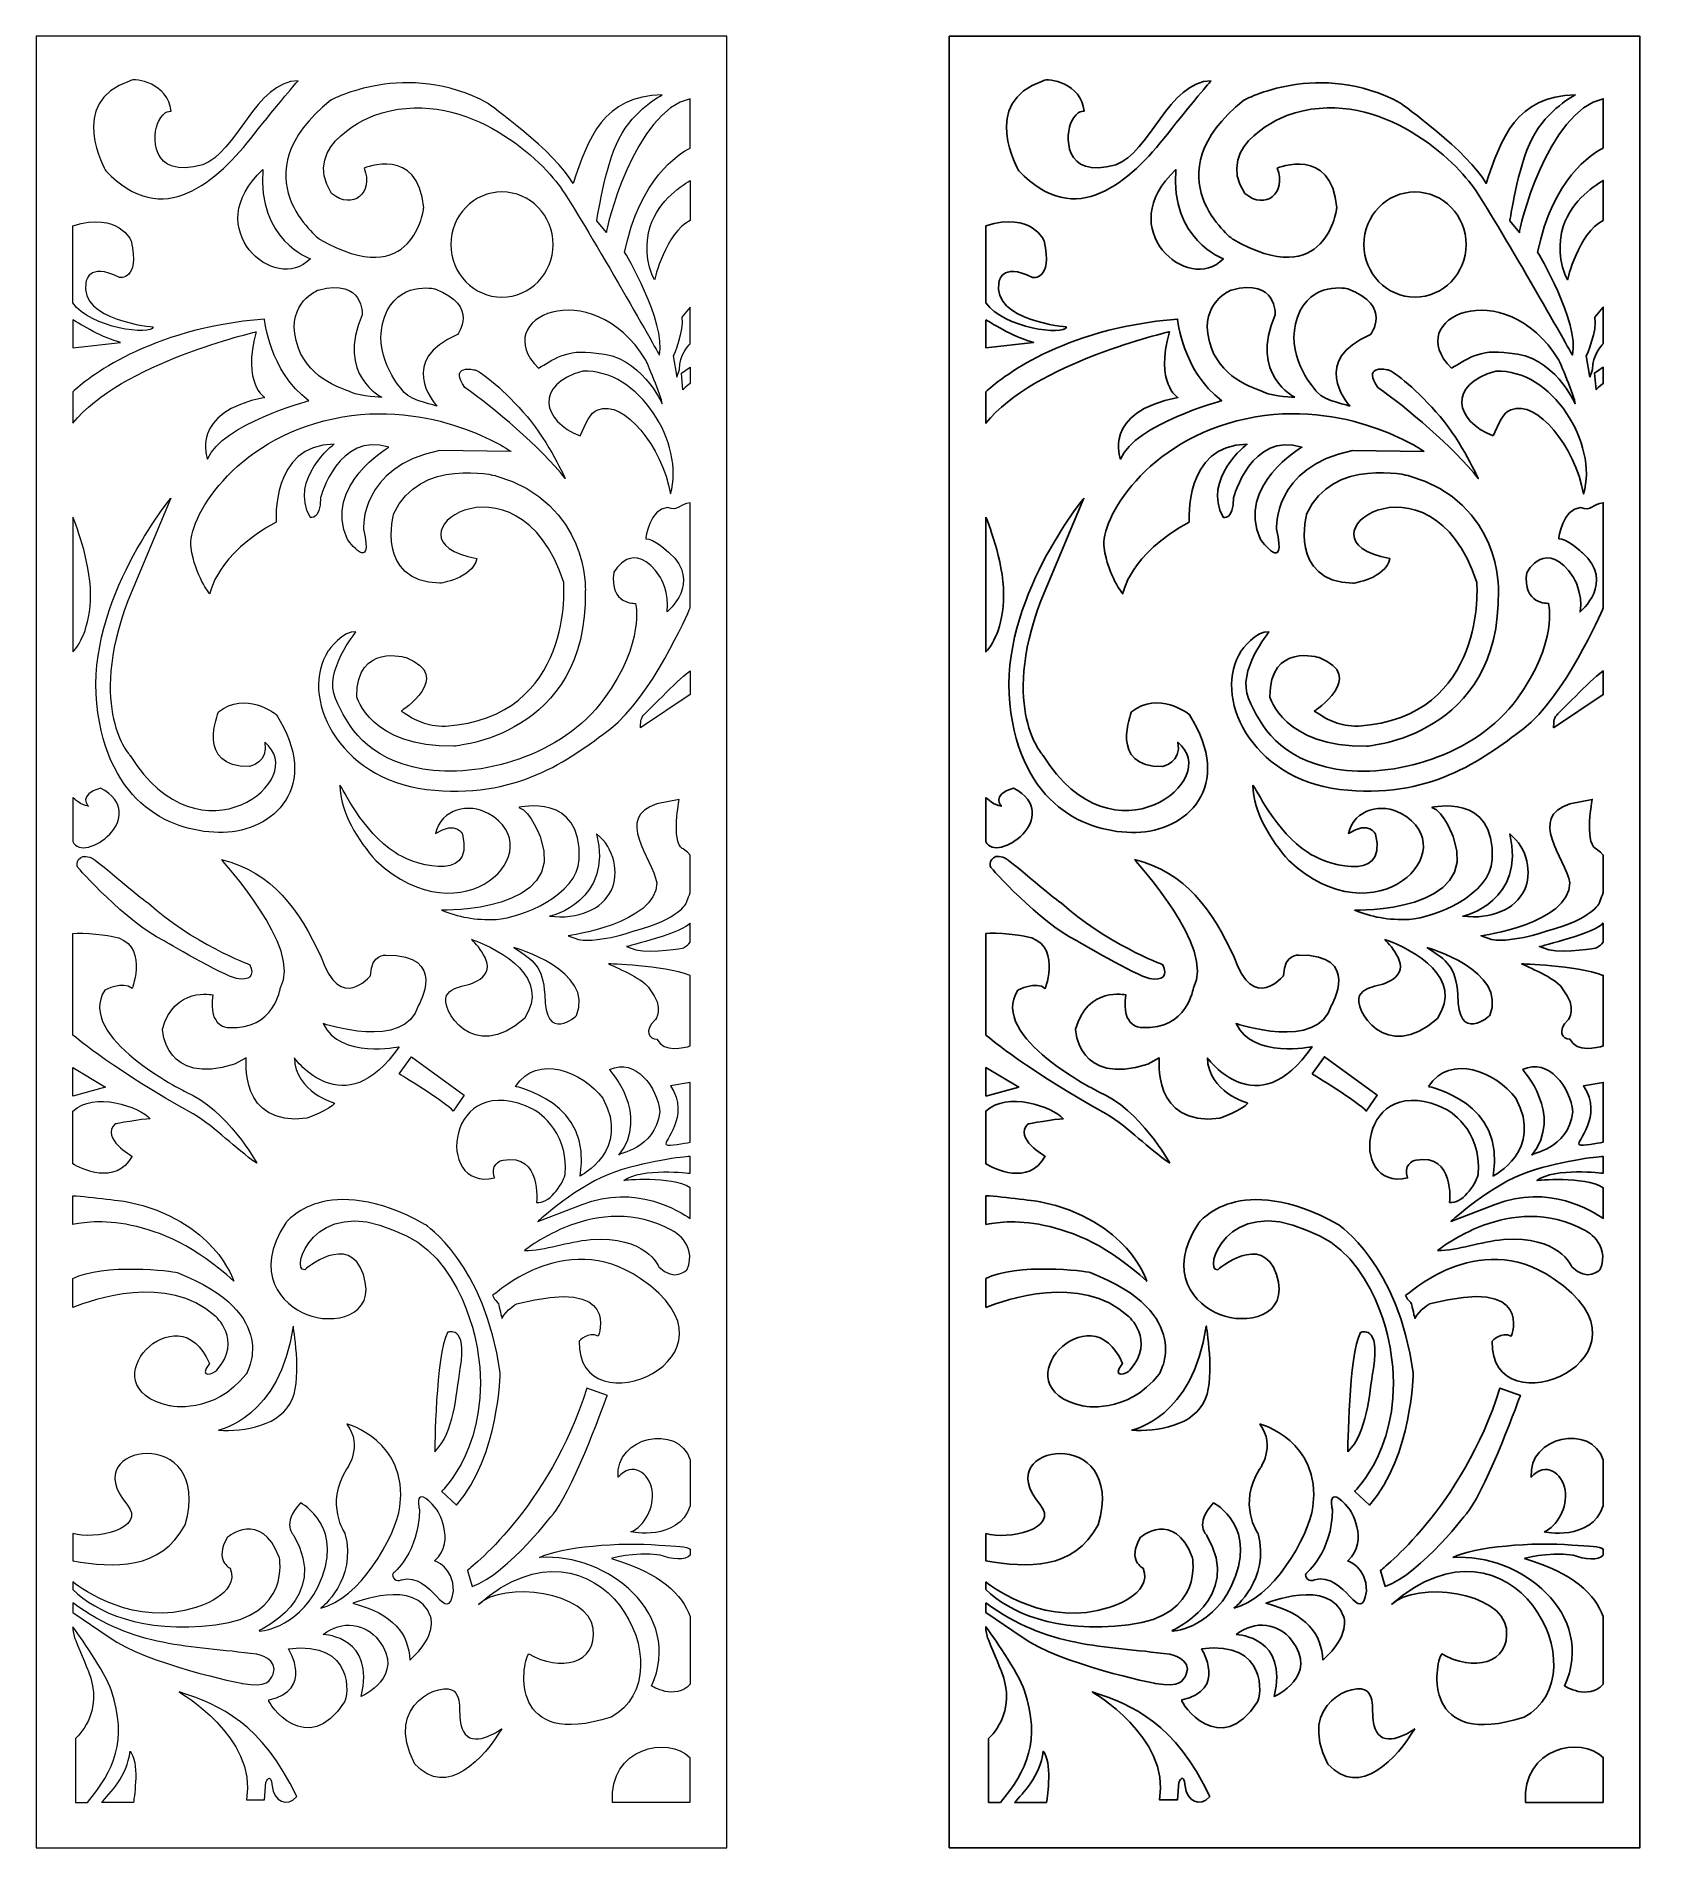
# Model space of a CAD drawing. Header units: centimetres. Extents: x -9.2 to 8.8, y -11.1 to 8.8.
import ezdxf

# ---------------------------------------------------------------- set-up
doc = ezdxf.new("R2010")
doc.units = ezdxf.units.CM
doc.header["$MEASUREMENT"] = 0
doc.layers.add('layer 1', color=7, linetype='Continuous')

msp = doc.modelspace()

# ---------------------------------------------------------------- linework, layer by layer
at = {"layer": 'layer 1', "color": 242, "lineweight": 9}
for points, knots in [([(-9.15158, -11.10517), (-9.15158, -11.10517), (-9.15158, 8.8344), (-9.15158, 8.8344), (-9.15158, 8.8344), (-9.15158, 8.8344), (-1.5468, 8.8344), (-1.5468, 8.8344), (-1.5468, 8.8344), (-1.5468, 8.8344), (-1.5468, -11.10517), (-1.5468, -11.10517), (-1.5468, -11.10517), (-1.5468, -11.10517), (-9.15158, -11.10517), (-9.15158, -11.10517)], [0, 0, 0, 0, 0.2, 0.2, 0.2, 0.2, 0.4, 0.4, 0.4, 0.4, 0.6, 0.6, 0.6, 0.6, 1, 1, 1, 1]), ([(-5.53949, 7.38203), (-5.53949, 7.38203), (-4.942, 7.63431), (-4.8847, 6.94474), (-4.8847, 6.94474), (-4.8847, 6.94474), (-4.99111, 6.00288), (-6.03057, 6.59995), (-6.03057, 6.59995), (-6.03057, 6.59995), (-6.94727, 7.29793), (-5.9078, 8.13047), (-5.9078, 8.13047), (-5.9078, 8.13047), (-5.07295, 8.58458), (-4.18081, 8.09683), (-4.18081, 8.09683), (-4.18081, 8.09683), (-3.4278, 7.55863), (-3.23956, 7.21384), (-3.23956, 7.21384), (-3.07247, 7.71138), (-2.91003, 8.1775), (-2.25738, 8.18933), (-2.25738, 8.18933), (-2.25738, 8.18933), (-2.5684, 8.02956), (-2.7321, 7.71), (-2.7321, 7.71), (-2.8958, 7.39044), (-2.97764, 6.80177), (-2.97764, 6.80177), (-2.97764, 6.80177), (-2.97764, 6.80177), (-2.87124, 6.67354), (-2.87124, 6.67354), (-2.87124, 6.67354), (-2.88953, 6.68856), (-2.56236, 8.01071), (-1.95036, 8.14627), (-1.95036, 8.14627), (-1.95036, 8.14627), (-1.95036, 7.60393), (-1.95036, 7.60393), (-1.95036, 7.60393), (-2.08206, 7.53781), (-2.50518, 7.26412), (-2.67284, 6.45696), (-2.67284, 6.45696), (-2.67284, 6.45696), (-2.21065, 5.6903), (-2.28861, 5.32413), (-2.28861, 5.32413), (-2.28861, 5.32413), (-3.14134, 6.83541), (-3.3787, 7.17179), (-3.3787, 7.17179), (-3.61606, 7.50817), (-4.46922, 8.30436), (-5.43308, 7.96228), (-5.43308, 7.96228), (-5.43308, 7.96228), (-6.25111, 7.65325), (-5.89815, 7.10486), (-5.89815, 7.10486), (-5.66351, 6.90989), (-5.43508, 7.11332), (-5.53949, 7.38203)], [0, 0, 0, 0, 0.05555556, 0.05555556, 0.05555556, 0.05555556, 0.11111111, 0.11111111, 0.11111111, 0.11111111, 0.16666667, 0.16666667, 0.16666667, 0.16666667, 0.22222222, 0.22222222, 0.22222222, 0.22222222, 0.27777778, 0.27777778, 0.27777778, 0.27777778, 0.33333333, 0.33333333, 0.33333333, 0.33333333, 0.38888889, 0.38888889, 0.38888889, 0.38888889, 0.44444444, 0.44444444, 0.44444444, 0.44444444, 0.5, 0.5, 0.5, 0.5, 0.55555556, 0.55555556, 0.55555556, 0.55555556, 0.61111111, 0.61111111, 0.61111111, 0.61111111, 0.66666667, 0.66666667, 0.66666667, 0.66666667, 0.72222222, 0.72222222, 0.72222222, 0.72222222, 0.77777778, 0.77777778, 0.77777778, 0.77777778, 0.83333333, 0.83333333, 0.83333333, 0.83333333, 0.88888889, 0.88888889, 0.88888889, 0.88888889, 1, 1, 1, 1]), ([(-6.26872, 8.34456), (-6.26872, 8.34456), (-6.49302, 8.08447), (-6.74992, 7.75756), (-6.74992, 7.75756), (-7.16028, 7.23538), (-7.75581, 6.68441), (-8.38616, 7.35439), (-8.38616, 7.35439), (-8.38616, 7.35439), (-8.82757, 8.10961), (-8.11649, 8.34311), (-8.11649, 8.34311), (-8.06165, 8.38339), (-7.69486, 8.31481), (-7.66645, 8.00811), (-7.66645, 8.00811), (-7.66645, 8.00811), (-7.73445, 8.02863), (-7.80494, 7.89724), (-7.80494, 7.89724), (-7.87544, 7.76585), (-7.90484, 7.24715), (-7.31731, 7.42006), (-7.31731, 7.42006), (-6.9507, 7.54417), (-6.7334, 8.33726), (-6.26872, 8.34456)], [0, 0, 0, 0, 0.125, 0.125, 0.125, 0.125, 0.25, 0.25, 0.25, 0.25, 0.375, 0.375, 0.375, 0.375, 0.5, 0.5, 0.5, 0.5, 0.625, 0.625, 0.625, 0.625, 0.75, 0.75, 0.75, 0.75, 1, 1, 1, 1]), ([(-6.13296, 6.38359), (-6.13296, 6.38359), (-6.72289, 6.59724), (-6.65464, 7.36686), (-6.65464, 7.36686), (-7.36507, 6.71816), (-6.51952, 5.98509), (-6.13296, 6.38359)], [0, 0, 0, 0, 0.33333333, 0.33333333, 0.33333333, 0.33333333, 1, 1, 1, 1]), ([(-2.3716, 6.21395), (-2.3716, 6.21395), (-2.34259, 6.15442), (-2.34259, 6.15442), (-2.34259, 6.15442), (-2.34259, 6.15442), (-2.22325, 6.67031), (-1.95036, 6.80725), (-1.95036, 6.80725), (-1.95036, 6.80725), (-1.95036, 7.24668), (-1.95036, 7.24668), (-1.95036, 7.24668), (-2.06328, 7.17985), (-2.33776, 6.98946), (-2.40643, 6.68424), (-2.40643, 6.68424), (-2.40643, 6.68424), (-2.4645, 6.42232), (-2.3716, 6.21395)], [0, 0, 0, 0, 0.16666667, 0.16666667, 0.16666667, 0.16666667, 0.33333333, 0.33333333, 0.33333333, 0.33333333, 0.5, 0.5, 0.5, 0.5, 0.66666667, 0.66666667, 0.66666667, 0.66666667, 1, 1, 1, 1]), ([(-4.5863, 6.5416), (-4.5863, 6.86041), (-4.33321, 7.12045), (-4.02292, 7.12045), (-4.02292, 7.12045), (-3.71263, 7.12045), (-3.45954, 6.86041), (-3.45954, 6.5416), (-3.45954, 6.5416), (-3.45954, 6.22279), (-3.71263, 5.96276), (-4.02292, 5.96276), (-4.02292, 5.96276), (-4.33321, 5.96276), (-4.5863, 6.22279), (-4.5863, 6.5416)], [0, 0, 0, 0, 0.2, 0.2, 0.2, 0.2, 0.4, 0.4, 0.4, 0.4, 0.6, 0.6, 0.6, 0.6, 1, 1, 1, 1]), ([(-7.86222, 5.63535), (-7.86222, 5.63535), (-8.67799, 5.69996), (-8.60425, 6.12138), (-8.60425, 6.12138), (-8.60425, 6.12138), (-8.58582, 6.35812), (-8.23558, 6.1782), (-8.23558, 6.1782), (-8.23558, 6.1782), (-8.00516, 6.14505), (-8.10654, 6.58066), (-8.10654, 6.58066), (-8.10654, 6.58066), (-8.24173, 6.90918), (-8.74802, 6.74735), (-8.74802, 6.74735), (-8.74802, 6.74735), (-8.74802, 5.89903), (-8.74802, 5.89903), (-8.74802, 5.89903), (-8.55458, 5.62179), (-7.88148, 5.53563), (-7.86222, 5.63535)], [0, 0, 0, 0, 0.14285714, 0.14285714, 0.14285714, 0.14285714, 0.28571429, 0.28571429, 0.28571429, 0.28571429, 0.42857143, 0.42857143, 0.42857143, 0.42857143, 0.57142857, 0.57142857, 0.57142857, 0.57142857, 0.71428571, 0.71428571, 0.71428571, 0.71428571, 1, 1, 1, 1]), ([(-3.6217, 5.18235), (-4.18232, 5.72621), (-3.04502, 6.25001), (-2.43814, 5.26928), (-2.43814, 5.26928), (-2.43814, 5.26928), (-2.25992, 4.86275), (-2.25992, 4.78975), (-2.25992, 4.78975), (-2.25992, 4.78975), (-2.49082, 5.32354), (-2.98372, 5.34635), (-2.98372, 5.34635), (-3.32436, 5.4013), (-3.46335, 5.26381), (-3.6217, 5.18235)], [0, 0, 0, 0, 0.2, 0.2, 0.2, 0.2, 0.4, 0.4, 0.4, 0.4, 0.6, 0.6, 0.6, 0.6, 1, 1, 1, 1]), ([(-5.34701, 4.86141), (-5.34701, 4.86141), (-5.8484, 5.10341), (-5.5633, 5.76887), (-5.5633, 5.76887), (-5.5633, 5.76887), (-5.53382, 6.17218), (-6.04505, 6.0411), (-6.04505, 6.0411), (-6.04505, 6.0411), (-6.39402, 5.905), (-6.29081, 5.48655), (-6.29081, 5.48655), (-6.1876, 5.0681), (-5.79924, 4.96726), (-5.68619, 4.91685), (-5.68619, 4.91685), (-5.57314, 4.86644), (-5.34701, 4.86141), (-5.34701, 4.86141)], [0, 0, 0, 0, 0.16666667, 0.16666667, 0.16666667, 0.16666667, 0.33333333, 0.33333333, 0.33333333, 0.33333333, 0.5, 0.5, 0.5, 0.5, 0.66666667, 0.66666667, 0.66666667, 0.66666667, 1, 1, 1, 1]), ([(-4.73737, 4.76538), (-4.78382, 4.81135), (-5.16789, 5.27034), (-4.51228, 5.5503), (-4.51228, 5.5503), (-4.51228, 5.5503), (-4.26683, 5.86649), (-4.76111, 6.05404), (-4.76111, 6.05404), (-4.76111, 6.05404), (-5.1716, 6.14895), (-5.31572, 5.74346), (-5.31572, 5.74346), (-5.45983, 5.33798), (-5.16925, 4.99618), (-5.09816, 4.91353), (-5.09816, 4.91353), (-5.01804, 4.82264), (-4.73737, 4.76538), (-4.73737, 4.76538)], [0, 0, 0, 0, 0.16666667, 0.16666667, 0.16666667, 0.16666667, 0.33333333, 0.33333333, 0.33333333, 0.33333333, 0.5, 0.5, 0.5, 0.5, 0.66666667, 0.66666667, 0.66666667, 0.66666667, 1, 1, 1, 1]), ([(-2.09894, 5.08124), (-2.09894, 5.08124), (-2.13614, 5.31597), (-2.13614, 5.31597), (-2.13614, 5.31597), (-2.13614, 5.31597), (-2.01205, 5.59456), (-2.04246, 5.74187), (-2.04246, 5.74187), (-2.04246, 5.74187), (-1.95036, 5.8537), (-1.95036, 5.8537), (-1.95036, 5.8537), (-1.95036, 5.8537), (-1.95036, 5.44918), (-1.95036, 5.44918), (-1.95036, 5.44918), (-1.9773, 5.42364), (-2.06486, 5.32837), (-2.06853, 5.16605), (-2.06853, 5.16605), (-2.06853, 5.16605), (-2.09894, 5.08124), (-2.09894, 5.08124)], [0, 0, 0, 0, 0.14285714, 0.14285714, 0.14285714, 0.14285714, 0.28571429, 0.28571429, 0.28571429, 0.28571429, 0.42857143, 0.42857143, 0.42857143, 0.42857143, 0.57142857, 0.57142857, 0.57142857, 0.57142857, 0.71428571, 0.71428571, 0.71428571, 0.71428571, 1, 1, 1, 1]), ([(-8.74802, 4.92068), (-8.603, 5.05535), (-7.92347, 5.62053), (-6.63714, 5.72048), (-6.63714, 5.72048), (-6.63714, 5.72048), (-6.58682, 5.14697), (-6.14998, 4.82242), (-6.14998, 4.82242), (-6.14998, 4.82242), (-7.10432, 4.56693), (-7.26561, 4.18025), (-7.26561, 4.18025), (-7.26561, 4.18025), (-7.47396, 4.69813), (-6.63387, 4.85695), (-6.63387, 4.85695), (-6.63387, 4.85695), (-6.88925, 5.00886), (-6.72796, 5.58199), (-6.72796, 5.58199), (-6.72796, 5.58199), (-8.22428, 5.23607), (-8.74802, 4.57445), (-8.74802, 4.57445), (-8.74802, 4.57445), (-8.74802, 4.92068), (-8.74802, 4.92068)], [0, 0, 0, 0, 0.125, 0.125, 0.125, 0.125, 0.25, 0.25, 0.25, 0.25, 0.375, 0.375, 0.375, 0.375, 0.5, 0.5, 0.5, 0.5, 0.625, 0.625, 0.625, 0.625, 0.75, 0.75, 0.75, 0.75, 1, 1, 1, 1]), ([(-8.74802, 5.71194), (-8.66843, 5.6633), (-8.40464, 5.50753), (-8.22267, 5.46438), (-8.22267, 5.46438), (-8.22267, 5.46438), (-8.74802, 5.40289), (-8.74802, 5.40289), (-8.74802, 5.40289), (-8.74802, 5.40289), (-8.74802, 5.71194), (-8.74802, 5.71194)], [0, 0, 0, 0, 0.25, 0.25, 0.25, 0.25, 0.5, 0.5, 0.5, 0.5, 1, 1, 1, 1]), ([(-4.43142, 4.96743), (-4.12123, 4.75211), (-3.59674, 4.30757), (-3.32623, 3.96547), (-3.32623, 3.96547), (-3.32623, 3.96547), (-3.50358, 4.36045), (-3.74641, 4.64718), (-3.74641, 4.64718), (-3.98925, 4.93392), (-4.25383, 5.14617), (-4.31906, 5.16107), (-4.31906, 5.16107), (-4.3843, 5.17597), (-4.59089, 5.20203), (-4.43142, 4.96743)], [0, 0, 0, 0, 0.2, 0.2, 0.2, 0.2, 0.4, 0.4, 0.4, 0.4, 0.6, 0.6, 0.6, 0.6, 1, 1, 1, 1]), ([(-2.02943, 4.94287), (-2.02943, 4.94287), (-1.99016, 4.98796), (-1.95036, 5.01065), (-1.95036, 5.01065), (-1.95036, 5.01065), (-1.95036, 5.19067), (-1.95036, 5.19067), (-1.95036, 5.19067), (-1.95036, 5.19067), (-2.0468, 5.12588), (-2.0468, 5.12588), (-2.0468, 5.12588), (-2.0468, 5.12588), (-2.02943, 4.94287), (-2.02943, 4.94287)], [0, 0, 0, 0, 0.2, 0.2, 0.2, 0.2, 0.4, 0.4, 0.4, 0.4, 0.6, 0.6, 0.6, 0.6, 1, 1, 1, 1]), ([(-3.16233, 4.4344), (-3.58169, 4.59931), (-3.67049, 4.99971), (-3.13287, 5.14721), (-3.13287, 5.14721), (-2.51411, 5.1759), (-2.00478, 4.34827), (-2.16597, 3.79641), (-2.16597, 3.79641), (-2.26331, 4.32036), (-2.67369, 4.83375), (-2.9665, 4.72396), (-2.9665, 4.72396), (-3.0561, 4.69037), (-3.09682, 4.57149), (-3.16233, 4.4344)], [0, 0, 0, 0, 0.2, 0.2, 0.2, 0.2, 0.4, 0.4, 0.4, 0.4, 0.6, 0.6, 0.6, 0.6, 1, 1, 1, 1]), ([(-3.92406, 4.26528), (-3.92406, 4.26528), (-4.78113, 4.85971), (-5.88279, 4.62479), (-5.88279, 4.62479), (-6.98445, 4.38987), (-7.49146, 3.51353), (-7.44647, 3.20384), (-7.44647, 3.20384), (-7.4015, 2.89414), (-7.24087, 2.69646), (-7.24087, 2.69646), (-7.24087, 2.69646), (-7.24087, 2.69646), (-7.17024, 3.13136), (-6.50847, 3.48717), (-6.50847, 3.48717), (-6.50847, 3.48717), (-6.5727, 4.33717), (-5.8724, 4.34375), (-5.8724, 4.34375), (-5.8724, 4.34375), (-6.36714, 3.96816), (-6.13583, 3.53987), (-6.13583, 3.53987), (-6.13583, 3.53987), (-6.02016, 3.50032), (-6.02016, 3.75731), (-6.02016, 3.75731), (-6.02016, 3.75731), (-5.82101, 4.48871), (-5.26848, 4.3108), (-5.26848, 4.3108), (-5.26848, 4.3108), (-5.99599, 3.88885), (-5.72431, 3.29639), (-5.72431, 3.29639), (-5.72431, 3.29639), (-5.43045, 2.89193), (-5.54688, 3.41033), (-5.54688, 3.41033), (-5.54688, 3.41033), (-5.59678, 4.08824), (-4.70965, 4.27623), (-4.70965, 4.27623), (-4.70965, 4.27623), (-3.92406, 4.26528), (-3.92406, 4.26528)], [0, 0, 0, 0, 0.07692308, 0.07692308, 0.07692308, 0.07692308, 0.15384615, 0.15384615, 0.15384615, 0.15384615, 0.23076923, 0.23076923, 0.23076923, 0.23076923, 0.30769231, 0.30769231, 0.30769231, 0.30769231, 0.38461538, 0.38461538, 0.38461538, 0.38461538, 0.46153846, 0.46153846, 0.46153846, 0.46153846, 0.53846154, 0.53846154, 0.53846154, 0.53846154, 0.61538462, 0.61538462, 0.61538462, 0.61538462, 0.69230769, 0.69230769, 0.69230769, 0.69230769, 0.76923077, 0.76923077, 0.76923077, 0.76923077, 0.84615385, 0.84615385, 0.84615385, 0.84615385, 1, 1, 1, 1]), ([(-5.13337, 1.40599), (-5.13337, 1.40599), (-4.54567, 1.7843), (-5.07672, 1.99527), (-5.07672, 1.99527), (-5.07672, 1.99527), (-5.62194, 2.1626), (-5.62194, 1.56604), (-5.62194, 1.56604), (-5.62194, 1.56604), (-5.46616, 0.99859), (-4.55275, 1.02042), (-4.55275, 1.02042), (-4.55275, 1.02042), (-3.07766, 1.12167), (-3.1048, 2.72995), (-3.1048, 2.72995), (-3.1048, 2.72995), (-3.05728, 3.69075), (-4.08914, 3.99709), (-4.08914, 3.99709), (-4.08914, 3.99709), (-4.92983, 4.20592), (-5.21497, 3.57933), (-5.21497, 3.57933), (-5.21497, 3.57933), (-5.41971, 2.83439), (-4.70692, 2.8135), (-4.70692, 2.8135), (-4.70692, 2.8135), (-4.34712, 2.86223), (-4.2996, 3.08502), (-4.2996, 3.08502), (-5.42687, 3.28305), (-3.8502, 4.39418), (-3.34241, 2.82046), (-3.34241, 2.82046), (-3.34241, 2.82046), (-3.22021, 1.33753), (-4.64581, 1.24005), (-4.64581, 1.24005), (-4.86615, 1.24424), (-4.95781, 1.29467), (-5.13337, 1.40599)], [0, 0, 0, 0, 0.08333333, 0.08333333, 0.08333333, 0.08333333, 0.16666667, 0.16666667, 0.16666667, 0.16666667, 0.25, 0.25, 0.25, 0.25, 0.33333333, 0.33333333, 0.33333333, 0.33333333, 0.41666667, 0.41666667, 0.41666667, 0.41666667, 0.5, 0.5, 0.5, 0.5, 0.58333333, 0.58333333, 0.58333333, 0.58333333, 0.66666667, 0.66666667, 0.66666667, 0.66666667, 0.75, 0.75, 0.75, 0.75, 0.83333333, 0.83333333, 0.83333333, 0.83333333, 1, 1, 1, 1]), ([(-7.66862, 3.74981), (-7.66862, 3.74981), (-8.60145, 2.62023), (-8.48484, 1.49066), (-8.48484, 1.49066), (-8.36824, 0.36108), (-7.6353, 0.06157), (-7.09393, 0.07013), (-7.09393, 0.07013), (-6.55255, 0.07868), (-5.99453, 0.56645), (-6.51091, 1.37085), (-6.51091, 1.37085), (-6.51091, 1.37085), (-6.85239, 1.63613), (-7.1439, 1.39652), (-7.1439, 1.39652), (-7.1439, 1.39652), (-7.4021, 0.78039), (-6.80242, 0.79751), (-6.80242, 0.79751), (-6.80242, 0.79751), (-6.58587, 0.84029), (-6.63584, 1.06279), (-6.63584, 1.06279), (-6.12205, 0.66142), (-7.34576, -0.32214), (-8.11838, 0.91731), (-8.11838, 0.91731), (-8.11838, 0.91731), (-8.59312, 1.4222), (-8.14336, 2.62023), (-8.14336, 2.62023), (-8.14336, 2.62023), (-7.66862, 3.74981), (-7.66862, 3.74981)], [0, 0, 0, 0, 0.1, 0.1, 0.1, 0.1, 0.2, 0.2, 0.2, 0.2, 0.3, 0.3, 0.3, 0.3, 0.4, 0.4, 0.4, 0.4, 0.5, 0.5, 0.5, 0.5, 0.6, 0.6, 0.6, 0.6, 0.7, 0.7, 0.7, 0.7, 0.8, 0.8, 0.8, 0.8, 1, 1, 1, 1]), ([(-1.95036, 2.54184), (-1.97695, 2.48003), (-2.37905, 1.5571), (-2.82534, 1.21561), (-2.82534, 1.21561), (-3.2872, 0.86222), (-3.87281, 0.42741), (-4.85453, 0.54485), (-4.85453, 0.54485), (-5.83625, 0.66229), (-6.25908, 1.58116), (-5.93572, 2.06822), (-5.93572, 2.06822), (-5.93572, 2.06822), (-5.76847, 2.30324), (-5.63055, 2.27705), (-5.63055, 2.27705), (-5.63055, 2.27705), (-5.98809, 1.84755), (-5.85529, 1.54373), (-5.85529, 1.54373), (-5.72248, 1.2399), (-5.51529, 0.87908), (-4.89507, 0.76848), (-4.89507, 0.76848), (-4.28054, 0.65889), (-3.35681, 0.90989), (-2.89922, 1.54033), (-2.89922, 1.54033), (-2.44165, 2.17076), (-2.55244, 2.59227), (-2.55244, 2.59227), (-2.55244, 2.59227), (-2.55244, 2.59227), (-2.84143, 2.5753), (-2.79188, 2.93161), (-2.79188, 2.93161), (-2.79188, 2.93161), (-2.57462, 3.3283), (-2.27763, 2.8777), (-2.27763, 2.8777), (-2.27763, 2.8777), (-2.17186, 2.70665), (-2.20441, 2.49801), (-2.20441, 2.49801), (-2.20441, 2.49801), (-1.81384, 2.82347), (-2.18, 3.14892), (-2.18, 3.14892), (-2.18, 3.14892), (-2.35901, 3.31583), (-2.44037, 3.3033), (-2.44037, 3.3033), (-2.44037, 3.3033), (-2.39563, 3.64123), (-2.20035, 3.64542), (-2.20035, 3.64542), (-2.08047, 3.60107), (-2.06685, 3.68812), (-1.95036, 3.69882), (-1.95036, 3.69882), (-1.95036, 3.69882), (-1.95036, 2.54184), (-1.95036, 2.54184)], [0, 0, 0, 0, 0.05882353, 0.05882353, 0.05882353, 0.05882353, 0.11764706, 0.11764706, 0.11764706, 0.11764706, 0.17647059, 0.17647059, 0.17647059, 0.17647059, 0.23529412, 0.23529412, 0.23529412, 0.23529412, 0.29411765, 0.29411765, 0.29411765, 0.29411765, 0.35294118, 0.35294118, 0.35294118, 0.35294118, 0.41176471, 0.41176471, 0.41176471, 0.41176471, 0.47058824, 0.47058824, 0.47058824, 0.47058824, 0.52941176, 0.52941176, 0.52941176, 0.52941176, 0.58823529, 0.58823529, 0.58823529, 0.58823529, 0.64705882, 0.64705882, 0.64705882, 0.64705882, 0.70588235, 0.70588235, 0.70588235, 0.70588235, 0.76470588, 0.76470588, 0.76470588, 0.76470588, 0.82352941, 0.82352941, 0.82352941, 0.82352941, 0.88235294, 0.88235294, 0.88235294, 0.88235294, 1, 1, 1, 1]), ([(-8.74802, 3.54095), (-8.7071, 3.44048), (-8.53469, 2.99269), (-8.55384, 2.6241), (-8.55384, 2.6241), (-8.57268, 2.26112), (-8.71181, 2.0943), (-8.74802, 2.05675), (-8.74802, 2.05675), (-8.74802, 2.05675), (-8.74802, 3.54095), (-8.74802, 3.54095)], [0, 0, 0, 0, 0.25, 0.25, 0.25, 0.25, 0.5, 0.5, 0.5, 0.5, 1, 1, 1, 1]), ([(-2.49824, 1.22116), (-2.49824, 1.22116), (-1.95036, 1.58797), (-1.95036, 1.58797), (-1.95036, 1.58797), (-1.95036, 1.58797), (-1.95036, 1.84851), (-1.95036, 1.84851), (-1.95036, 1.84851), (-2.02987, 1.80227), (-2.40641, 1.41877), (-2.46245, 1.36077), (-2.46245, 1.36077), (-2.50112, 1.32072), (-2.49226, 1.27031), (-2.49824, 1.22116)], [0, 0, 0, 0, 0.2, 0.2, 0.2, 0.2, 0.4, 0.4, 0.4, 0.4, 0.6, 0.6, 0.6, 0.6, 1, 1, 1, 1]), ([(-8.74802, 0.45583), (-8.73281, 0.43994), (-8.66282, 0.37133), (-8.57649, 0.35866), (-8.57649, 0.35866), (-8.57649, 0.35866), (-8.70221, 0.48066), (-8.44378, 0.5596), (-8.44378, 0.5596), (-8.16208, 0.40823), (-8.20766, 0.19316), (-8.34273, 0.05077), (-8.34273, 0.05077), (-8.47541, -0.08911), (-8.69368, -0.15897), (-8.74802, -0.02973), (-8.74802, -0.02973), (-8.74802, -0.02973), (-8.74802, 0.45583), (-8.74802, 0.45583)], [0, 0, 0, 0, 0.16666667, 0.16666667, 0.16666667, 0.16666667, 0.33333333, 0.33333333, 0.33333333, 0.33333333, 0.5, 0.5, 0.5, 0.5, 0.66666667, 0.66666667, 0.66666667, 0.66666667, 1, 1, 1, 1]), ([(-5.80767, 0.59003), (-5.77862, 0.56917), (-5.55756, 0.07262), (-5.2004, -0.15084), (-5.2004, -0.15084), (-5.06462, -0.25363), (-4.31287, -0.52875), (-4.45813, 0.05276), (-4.45813, 0.05276), (-4.45813, 0.05276), (-4.52644, 0.20564), (-4.75627, 0.05913), (-4.75627, 0.05913), (-4.6879, 0.33432), (-4.38663, 0.39501), (-4.17476, 0.27908), (-4.17476, 0.27908), (-3.45853, -0.11288), (-4.4505, -1.13623), (-5.41124, -0.23959), (-5.41124, -0.23959), (-5.60638, -0.02058), (-5.80359, 0.2851), (-5.80767, 0.59003)], [0, 0, 0, 0, 0.14285714, 0.14285714, 0.14285714, 0.14285714, 0.28571429, 0.28571429, 0.28571429, 0.28571429, 0.42857143, 0.42857143, 0.42857143, 0.42857143, 0.57142857, 0.57142857, 0.57142857, 0.57142857, 0.71428571, 0.71428571, 0.71428571, 0.71428571, 1, 1, 1, 1]), ([(-4.08722, -0.88626), (-4.31573, -0.89884), (-4.5075, -0.85691), (-4.68705, -0.78564), (-4.68705, -0.78564), (-4.68705, -0.78564), (-3.29767, -0.81079), (-3.59757, 0.01301), (-3.59757, 0.01301), (-3.59757, 0.01301), (-3.70162, 0.30229), (-3.83628, 0.3463), (-3.83628, 0.3463), (-3.83628, 0.3463), (-3.13647, 0.51691), (-3.17297, -0.22756), (-3.17297, -0.22756), (-3.19198, -0.61698), (-3.8032, -0.86897), (-4.08722, -0.88626)], [0, 0, 0, 0, 0.16666667, 0.16666667, 0.16666667, 0.16666667, 0.33333333, 0.33333333, 0.33333333, 0.33333333, 0.5, 0.5, 0.5, 0.5, 0.66666667, 0.66666667, 0.66666667, 0.66666667, 1, 1, 1, 1]), ([(-3.17854, -1.10947), (-3.17854, -1.10947), (-3.29478, -1.0674), (-3.29478, -1.0674), (-3.29478, -1.0674), (-3.29478, -1.0674), (-2.32386, -0.93415), (-2.31702, -0.48537), (-2.31702, -0.48537), (-2.36651, -0.21129), (-2.78891, 0.23726), (-2.31702, 0.38416), (-2.31702, 0.38416), (-2.31702, 0.38416), (-2.07088, 0.43326), (-2.07088, 0.43326), (-2.07088, 0.43326), (-2.07088, 0.43326), (-2.15978, -0.02255), (-2.0367, -0.10669), (-2.0367, -0.10669), (-2.0367, -0.10669), (-1.98983, -0.12875), (-1.95036, -0.17817), (-1.95036, -0.17817), (-1.95036, -0.17817), (-1.95036, -0.58913), (-1.95036, -0.58913), (-1.95036, -0.58913), (-1.9741, -0.66334), (-1.99566, -0.70976), (-1.99566, -0.70976), (-1.99566, -0.70976), (-1.99566, -0.70976), (-2.06404, -0.87805), (-2.56317, -1.01129), (-2.56317, -1.01129), (-2.56317, -1.01129), (-2.92556, -1.14454), (-3.17854, -1.10947)], [0, 0, 0, 0, 0.09090909, 0.09090909, 0.09090909, 0.09090909, 0.18181818, 0.18181818, 0.18181818, 0.18181818, 0.27272727, 0.27272727, 0.27272727, 0.27272727, 0.36363636, 0.36363636, 0.36363636, 0.36363636, 0.45454545, 0.45454545, 0.45454545, 0.45454545, 0.54545455, 0.54545455, 0.54545455, 0.54545455, 0.63636364, 0.63636364, 0.63636364, 0.63636364, 0.72727273, 0.72727273, 0.72727273, 0.72727273, 0.81818182, 0.81818182, 0.81818182, 0.81818182, 1, 1, 1, 1]), ([(-3.49991, -0.85001), (-3.48244, -0.86189), (-2.79832, -0.67291), (-2.98025, 0.05456), (-2.98025, 0.05456), (-2.78133, -0.10334), (-2.73085, -0.38248), (-2.81822, -0.56495), (-2.81822, -0.56495), (-2.91843, -0.77427), (-3.18394, -0.89121), (-3.49991, -0.85001)], [0, 0, 0, 0, 0.25, 0.25, 0.25, 0.25, 0.5, 0.5, 0.5, 0.5, 1, 1, 1, 1]), ([(-8.55995, -0.2011), (-8.688, -0.16043), (-8.71887, -0.27259), (-8.69266, -0.31592), (-8.69266, -0.31592), (-8.69266, -0.31592), (-8.16182, -0.91874), (-7.74972, -1.11968), (-7.74972, -1.11968), (-7.74972, -1.11968), (-7.09316, -1.5072), (-6.94648, -1.53591), (-6.94648, -1.53591), (-6.7998, -1.56461), (-6.74393, -1.5072), (-6.7998, -1.3852), (-6.7998, -1.3852), (-6.7998, -1.3852), (-7.44938, -1.14121), (-7.91736, -0.70344), (-7.91736, -0.70344), (-7.92845, -0.72616), (-8.4558, -0.24539), (-8.55995, -0.2011)], [0, 0, 0, 0, 0.14285714, 0.14285714, 0.14285714, 0.14285714, 0.28571429, 0.28571429, 0.28571429, 0.28571429, 0.42857143, 0.42857143, 0.42857143, 0.42857143, 0.57142857, 0.57142857, 0.57142857, 0.57142857, 0.71428571, 0.71428571, 0.71428571, 0.71428571, 1, 1, 1, 1]), ([(-7.11181, -0.22877), (-7.11181, -0.22877), (-6.20625, -1.21003), (-6.46255, -1.63936), (-6.46255, -1.63936), (-6.46255, -1.63936), (-6.53091, -2.10373), (-7.02639, -2.07744), (-7.02639, -2.07744), (-7.02639, -2.07744), (-7.26557, -2.08622), (-7.20578, -1.71822), (-7.20578, -1.71822), (-7.20578, -1.71822), (-7.63293, -1.62188), (-7.76107, -2.09497), (-7.76107, -2.09497), (-7.76107, -2.09497), (-7.73542, -2.72581), (-6.96657, -2.48048), (-6.96657, -2.48048), (-6.96657, -2.48048), (-6.83845, -2.41037), (-6.83845, -2.41037), (-6.83845, -2.41037), (-6.83845, -2.41037), (-6.92387, -3.17262), (-6.17209, -3.07624), (-6.17209, -3.07624), (-6.17209, -3.07624), (-5.91582, -2.97987), (-5.86455, -2.90978), (-5.86455, -2.90978), (-5.86455, -2.90978), (-6.30024, -2.78709), (-6.30879, -2.41037), (-6.30879, -2.41037), (-6.30879, -2.41037), (-5.76201, -3.17264), (-5.15548, -2.28772), (-5.15548, -2.28772), (-5.15548, -2.28772), (-5.80476, -2.42793), (-5.9927, -2.03364), (-5.9927, -2.03364), (-5.9927, -2.03364), (-5.08711, -2.34025), (-4.9419, -1.83211), (-4.9419, -1.83211), (-4.9419, -1.83211), (-4.60873, -1.27139), (-5.30071, -1.28015), (-5.30071, -1.28015), (-5.30071, -1.28015), (-5.4616, -1.25977), (-5.47014, -1.50511), (-5.47014, -1.50511), (-5.47014, -1.50511), (-5.80191, -1.92333), (-6.01548, -1.30126), (-6.01548, -1.30126), (-6.25713, -0.78002), (-6.54771, -0.36519), (-7.11181, -0.22877)], [0, 0, 0, 0, 0.05882353, 0.05882353, 0.05882353, 0.05882353, 0.11764706, 0.11764706, 0.11764706, 0.11764706, 0.17647059, 0.17647059, 0.17647059, 0.17647059, 0.23529412, 0.23529412, 0.23529412, 0.23529412, 0.29411765, 0.29411765, 0.29411765, 0.29411765, 0.35294118, 0.35294118, 0.35294118, 0.35294118, 0.41176471, 0.41176471, 0.41176471, 0.41176471, 0.47058824, 0.47058824, 0.47058824, 0.47058824, 0.52941176, 0.52941176, 0.52941176, 0.52941176, 0.58823529, 0.58823529, 0.58823529, 0.58823529, 0.64705882, 0.64705882, 0.64705882, 0.64705882, 0.70588235, 0.70588235, 0.70588235, 0.70588235, 0.76470588, 0.76470588, 0.76470588, 0.76470588, 0.82352941, 0.82352941, 0.82352941, 0.82352941, 0.88235294, 0.88235294, 0.88235294, 0.88235294, 1, 1, 1, 1]), ([(-2.54949, -1.22168), (-2.54949, -1.22168), (-2.65205, -1.18661), (-2.65205, -1.18661), (-2.65205, -1.18661), (-2.65205, -1.18661), (-2.00249, -1.02532), (-1.95464, -0.92714), (-1.95464, -0.92714), (-1.95464, -0.92714), (-1.95299, -0.92902), (-1.95036, -0.9325), (-1.95036, -0.9325), (-1.95036, -0.9325), (-1.95036, -1.13807), (-1.95036, -1.13807), (-1.95036, -1.13807), (-1.96722, -1.159), (-1.99075, -1.1801), (-2.02302, -1.20064), (-2.02302, -1.20064), (-2.02302, -1.20064), (-2.35804, -1.26375), (-2.54949, -1.22168)], [0, 0, 0, 0, 0.14285714, 0.14285714, 0.14285714, 0.14285714, 0.28571429, 0.28571429, 0.28571429, 0.28571429, 0.42857143, 0.42857143, 0.42857143, 0.42857143, 0.57142857, 0.57142857, 0.57142857, 0.57142857, 0.71428571, 0.71428571, 0.71428571, 0.71428571, 1, 1, 1, 1]), ([(-6.72316, -3.57041), (-6.72316, -3.57041), (-7.0447, -2.9777), (-7.50809, -2.78337), (-7.50809, -2.78337), (-7.50809, -2.78337), (-8.72803, -2.18095), (-8.39704, -1.66597), (-8.39704, -1.66597), (-8.39704, -1.66597), (-8.19844, -1.55909), (-8.09442, -1.64654), (-8.09442, -1.64654), (-8.09442, -1.64654), (-7.90528, -1.14128), (-8.31192, -1.07327), (-8.31192, -1.07327), (-8.31192, -1.07327), (-8.65007, -1.01841), (-8.74802, -1.04173), (-8.74802, -1.04173), (-8.74802, -1.04173), (-8.74802, -2.1593), (-8.74802, -2.1593), (-8.74802, -2.1593), (-8.68723, -2.212), (-8.2892, -2.54568), (-7.42298, -3.02628), (-7.42298, -3.02628), (-7.16142, -3.18964), (-6.96633, -3.40384), (-6.72316, -3.57041)], [0, 0, 0, 0, 0.11111111, 0.11111111, 0.11111111, 0.11111111, 0.22222222, 0.22222222, 0.22222222, 0.22222222, 0.33333333, 0.33333333, 0.33333333, 0.33333333, 0.44444444, 0.44444444, 0.44444444, 0.44444444, 0.55555556, 0.55555556, 0.55555556, 0.55555556, 0.66666667, 0.66666667, 0.66666667, 0.66666667, 0.77777778, 0.77777778, 0.77777778, 0.77777778, 1, 1, 1, 1]), ([(-4.35991, -1.10643), (-4.35991, -1.10643), (-4.0969, -1.34621), (-4.21379, -1.4961), (-4.21379, -1.4961), (-4.33068, -1.64599), (-4.55477, -1.58604), (-4.6327, -1.72592), (-4.6327, -1.72592), (-4.71064, -1.8658), (-4.34042, -2.48529), (-3.77536, -1.97571), (-3.77536, -1.97571), (-3.48462, -1.53401), (-4.01723, -1.22725), (-4.35991, -1.10643)], [0, 0, 0, 0, 0.2, 0.2, 0.2, 0.2, 0.4, 0.4, 0.4, 0.4, 0.6, 0.6, 0.6, 0.6, 1, 1, 1, 1]), ([(-3.89228, -1.19635), (-3.89228, -1.19635), (-2.99595, -1.44611), (-3.20055, -1.94573), (-3.20055, -1.94573), (-3.20055, -1.94573), (-3.5513, -2.26548), (-3.5513, -1.71593), (-3.5513, -1.71593), (-3.57473, -1.40343), (-3.66697, -1.34079), (-3.89228, -1.19635)], [0, 0, 0, 0, 0.25, 0.25, 0.25, 0.25, 0.5, 0.5, 0.5, 0.5, 1, 1, 1, 1]), ([(-2.85034, -1.37593), (-2.85034, -1.37593), (-2.26268, -1.38949), (-1.95036, -1.50309), (-1.95036, -1.50309), (-1.95036, -1.50309), (-1.95036, -2.2791), (-1.95036, -2.2791), (-1.95036, -2.2791), (-2.0132, -2.29937), (-2.24072, -2.35991), (-2.31702, -2.20338), (-2.31702, -2.20338), (-2.39827, -2.21177), (-2.46248, -2.10869), (-2.33752, -1.99302), (-2.33752, -1.99302), (-2.33752, -1.99302), (-2.22132, -1.86681), (-2.39909, -1.64942), (-2.39909, -1.64942), (-2.44148, -1.55561), (-2.73147, -1.43043), (-2.85034, -1.37593)], [0, 0, 0, 0, 0.14285714, 0.14285714, 0.14285714, 0.14285714, 0.28571429, 0.28571429, 0.28571429, 0.28571429, 0.42857143, 0.42857143, 0.42857143, 0.42857143, 0.57142857, 0.57142857, 0.57142857, 0.57142857, 0.71428571, 0.71428571, 0.71428571, 0.71428571, 1, 1, 1, 1]), ([(-3.87312, -2.72566), (-3.87312, -2.72566), (-3.00995, -2.89934), (-3.16292, -3.71176), (-3.16292, -3.71176), (-3.16292, -3.71176), (-2.6002, -3.43161), (-2.91161, -2.85451), (-2.91161, -2.85451), (-3.13089, -2.56575), (-3.63422, -2.35818), (-3.87312, -2.72566)], [0, 0, 0, 0, 0.25, 0.25, 0.25, 0.25, 0.5, 0.5, 0.5, 0.5, 1, 1, 1, 1]), ([(-8.74802, -2.83119), (-8.74802, -2.83119), (-8.38691, -2.73178), (-8.38691, -2.73178), (-8.38691, -2.73178), (-8.38691, -2.73178), (-8.74802, -2.51757), (-8.74802, -2.51757), (-8.74802, -2.51757), (-8.74802, -2.51757), (-8.74802, -2.83119), (-8.74802, -2.83119)], [0, 0, 0, 0, 0.25, 0.25, 0.25, 0.25, 0.5, 0.5, 0.5, 0.5, 1, 1, 1, 1]), ([(-5.15588, -2.58662), (-5.15588, -2.58662), (-4.64146, -2.89957), (-4.56024, -2.99693), (-4.56024, -2.99693), (-4.56024, -2.99693), (-4.4384, -2.82307), (-4.4384, -2.82307), (-4.4384, -2.82307), (-4.4384, -2.82307), (-5.02051, -2.39885), (-5.02051, -2.39885), (-5.02051, -2.39885), (-5.02051, -2.39885), (-5.15588, -2.58662), (-5.15588, -2.58662)], [0, 0, 0, 0, 0.2, 0.2, 0.2, 0.2, 0.4, 0.4, 0.4, 0.4, 0.6, 0.6, 0.6, 0.6, 1, 1, 1, 1]), ([(-3.64224, -4.00167), (-3.64224, -4.00167), (-3.57964, -3.46303), (-4.01, -3.53538), (-4.01, -3.53538), (-4.05107, -3.54044), (-4.154, -3.59768), (-4.10484, -3.73129), (-4.10484, -3.73129), (-4.77892, -3.89247), (-4.6364, -2.49717), (-3.67465, -2.98033), (-3.67465, -2.98033), (-3.67465, -2.98033), (-3.2831, -3.18507), (-3.3268, -3.69494), (-3.3268, -3.69494), (-3.35863, -3.81578), (-3.51157, -4.02337), (-3.64224, -4.00167)], [0, 0, 0, 0, 0.16666667, 0.16666667, 0.16666667, 0.16666667, 0.33333333, 0.33333333, 0.33333333, 0.33333333, 0.5, 0.5, 0.5, 0.5, 0.66666667, 0.66666667, 0.66666667, 0.66666667, 1, 1, 1, 1]), ([(-2.83811, -2.54023), (-2.83811, -2.54023), (-2.3811, -3.03235), (-2.73541, -3.48066), (-2.73541, -3.48066), (-2.75076, -3.45442), (-2.34251, -3.43158), (-2.28393, -3.00551), (-2.28393, -3.00551), (-2.31208, -2.73674), (-2.54909, -2.4053), (-2.83811, -2.54023)], [0, 0, 0, 0, 0.25, 0.25, 0.25, 0.25, 0.5, 0.5, 0.5, 0.5, 1, 1, 1, 1]), ([(-8.74802, -3.57881), (-8.66117, -3.62883), (-8.2782, -3.82393), (-8.09442, -3.49323), (-8.09442, -3.49323), (-8.09442, -3.49323), (-8.44432, -3.2967), (-8.28356, -3.13759), (-8.28356, -3.13759), (-8.28356, -3.13759), (-7.98093, -3.08145), (-7.89582, -3.08145), (-7.89582, -3.08145), (-8.01342, -2.94556), (-8.52065, -2.77711), (-8.74802, -2.9973), (-8.74802, -2.9973), (-8.74802, -2.9973), (-8.74802, -3.57881), (-8.74802, -3.57881)], [0, 0, 0, 0, 0.16666667, 0.16666667, 0.16666667, 0.16666667, 0.33333333, 0.33333333, 0.33333333, 0.33333333, 0.5, 0.5, 0.5, 0.5, 0.66666667, 0.66666667, 0.66666667, 0.66666667, 1, 1, 1, 1]), ([(-2.21504, -3.3647), (-2.25822, -3.33935), (-1.94362, -3.06048), (-2.16569, -2.71824), (-2.16569, -2.71824), (-2.16569, -2.71824), (-1.95036, -2.68031), (-1.95036, -2.68031), (-1.95036, -2.68031), (-1.95036, -2.68031), (-1.95036, -3.33857), (-1.95036, -3.33857), (-1.95036, -3.33857), (-2.01434, -3.35227), (-2.18035, -3.38507), (-2.21504, -3.3647)], [0, 0, 0, 0, 0.2, 0.2, 0.2, 0.2, 0.4, 0.4, 0.4, 0.4, 0.6, 0.6, 0.6, 0.6, 1, 1, 1, 1]), ([(-3.14146, -4.02579), (-3.14146, -4.02579), (-3.62659, -4.2107), (-3.62659, -4.2107), (-3.62659, -4.2107), (-3.62659, -4.2107), (-3.18058, -3.80069), (-2.7737, -3.66401), (-2.7737, -3.66401), (-2.3668, -3.52734), (-1.95209, -3.49518), (-1.95209, -3.49518), (-1.95209, -3.49518), (-1.95209, -3.49518), (-1.95209, -3.68078), (-1.95209, -3.68078), (-1.95209, -3.68078), (-1.95209, -3.68078), (-2.48418, -3.61578), (-2.6798, -3.76049), (-2.6798, -3.76049), (-2.6798, -3.76049), (-2.16336, -3.70669), (-1.95036, -3.83972), (-1.95036, -3.83972), (-1.95036, -3.83972), (-1.95036, -4.17866), (-1.95036, -4.17866), (-1.95036, -4.17866), (-2.05801, -4.10285), (-2.55389, -3.79142), (-3.14146, -4.02579)], [0, 0, 0, 0, 0.11111111, 0.11111111, 0.11111111, 0.11111111, 0.22222222, 0.22222222, 0.22222222, 0.22222222, 0.33333333, 0.33333333, 0.33333333, 0.33333333, 0.44444444, 0.44444444, 0.44444444, 0.44444444, 0.55555556, 0.55555556, 0.55555556, 0.55555556, 0.66666667, 0.66666667, 0.66666667, 0.66666667, 0.77777778, 0.77777778, 0.77777778, 0.77777778, 1, 1, 1, 1]), ([(-6.19513, -4.74427), (-6.19513, -4.74427), (-5.70664, -4.31971), (-5.54933, -4.79522), (-5.54933, -4.79522), (-5.39202, -5.27074), (-5.89708, -5.34714), (-6.17029, -5.23675), (-6.17029, -5.23675), (-6.44351, -5.12637), (-6.77472, -4.78671), (-6.40213, -4.22629), (-6.40213, -4.22629), (-6.40213, -4.22629), (-5.96332, -3.64039), (-4.87042, -4.24328), (-4.87042, -4.24328), (-4.87042, -4.24328), (-4.20805, -4.67633), (-4.04246, -5.8736), (-4.04246, -5.8736), (-4.04246, -5.8736), (-4.05074, -6.79065), (-4.52267, -7.33411), (-4.52267, -7.33411), (-4.52267, -7.33411), (-4.68827, -7.18129), (-4.68827, -7.18129), (-4.68827, -7.18129), (-4.68827, -7.18129), (-4.12522, -6.65482), (-4.29084, -5.62736), (-4.29084, -5.62736), (-4.29084, -5.62736), (-4.43991, -4.56592), (-5.20989, -4.3112), (-5.20989, -4.3112), (-6.09221, -3.9158), (-6.36515, -4.75648), (-6.19513, -4.74427)], [0, 0, 0, 0, 0.09090909, 0.09090909, 0.09090909, 0.09090909, 0.18181818, 0.18181818, 0.18181818, 0.18181818, 0.27272727, 0.27272727, 0.27272727, 0.27272727, 0.36363636, 0.36363636, 0.36363636, 0.36363636, 0.45454545, 0.45454545, 0.45454545, 0.45454545, 0.54545455, 0.54545455, 0.54545455, 0.54545455, 0.63636364, 0.63636364, 0.63636364, 0.63636364, 0.72727273, 0.72727273, 0.72727273, 0.72727273, 0.81818182, 0.81818182, 0.81818182, 0.81818182, 1, 1, 1, 1]), ([(-8.74802, -4.24561), (-8.5764, -4.20287), (-7.79506, -4.10313), (-6.97668, -4.8696), (-6.97668, -4.8696), (-6.97668, -4.8696), (-7.18473, -4.18945), (-8.14934, -3.99512), (-8.14934, -3.99512), (-8.14934, -3.99512), (-8.55751, -3.93756), (-8.74802, -3.92834), (-8.74802, -3.92834), (-8.74802, -3.92834), (-8.74802, -4.24561), (-8.74802, -4.24561)], [0, 0, 0, 0, 0.2, 0.2, 0.2, 0.2, 0.4, 0.4, 0.4, 0.4, 0.6, 0.6, 0.6, 0.6, 1, 1, 1, 1]), ([(-3.77527, -4.53228), (-3.77527, -4.53228), (-2.96149, -3.865), (-2.15554, -4.30718), (-2.15554, -4.30718), (-2.15554, -4.30718), (-1.86602, -4.44385), (-1.98339, -4.74131), (-1.98339, -4.74131), (-1.98339, -4.74131), (-2.12424, -4.88602), (-2.29638, -4.70915), (-2.29638, -4.70915), (-2.29638, -4.70915), (-2.43723, -4.36345), (-3.04756, -4.41169), (-3.04756, -4.41169), (-3.30556, -4.43206), (-3.54429, -4.53228), (-3.77527, -4.53228)], [0, 0, 0, 0, 0.16666667, 0.16666667, 0.16666667, 0.16666667, 0.33333333, 0.33333333, 0.33333333, 0.33333333, 0.5, 0.5, 0.5, 0.5, 0.66666667, 0.66666667, 0.66666667, 0.66666667, 1, 1, 1, 1]), ([(-4.12738, -5.0227), (-4.12738, -5.04997), (-3.3454, -4.26538), (-2.49982, -4.83778), (-2.49982, -4.83778), (-1.21711, -5.70611), (-3.19707, -6.5286), (-3.17275, -5.52918), (-3.17275, -5.52918), (-3.17275, -5.52918), (-3.07658, -5.41523), (-2.96202, -5.47397), (-2.96202, -5.47397), (-2.96202, -5.47397), (-2.70327, -4.81367), (-3.86134, -5.11917), (-3.86134, -5.11917), (-3.86134, -5.11917), (-3.9722, -5.18131), (-4.02448, -5.27878), (-4.02448, -5.27878), (-4.02448, -5.27878), (-4.05299, -5.14235), (-4.0625, -5.11796), (-4.0625, -5.11796), (-4.072, -5.09357), (-4.11002, -5.05946), (-4.11002, -5.05946), (-4.11002, -5.05946), (-4.11002, -5.05946), (-4.12738, -5.0227), (-4.12738, -5.0227)], [0, 0, 0, 0, 0.11111111, 0.11111111, 0.11111111, 0.11111111, 0.22222222, 0.22222222, 0.22222222, 0.22222222, 0.33333333, 0.33333333, 0.33333333, 0.33333333, 0.44444444, 0.44444444, 0.44444444, 0.44444444, 0.55555556, 0.55555556, 0.55555556, 0.55555556, 0.66666667, 0.66666667, 0.66666667, 0.66666667, 0.77777778, 0.77777778, 0.77777778, 0.77777778, 1, 1, 1, 1]), ([(-8.74802, -5.15918), (-8.53678, -5.07345), (-7.70602, -4.78151), (-7.18389, -5.25091), (-7.18389, -5.25091), (-7.18389, -5.25091), (-6.86922, -5.51096), (-7.16337, -5.84833), (-7.16337, -5.84833), (-7.1885, -5.89042), (-7.37503, -5.94601), (-7.24503, -5.77419), (-7.24503, -5.77419), (-7.58082, -4.95172), (-8.62151, -6.03355), (-7.68259, -6.24154), (-7.68259, -6.24154), (-7.68259, -6.24154), (-7.19782, -6.3466), (-6.83929, -5.89087), (-6.83929, -5.89087), (-6.83929, -5.89087), (-6.43142, -5.22982), (-7.60117, -4.77298), (-7.60117, -4.77298), (-7.63484, -4.75711), (-8.42188, -4.66475), (-8.74802, -4.84087), (-8.74802, -4.84087), (-8.74802, -4.84087), (-8.74802, -5.15918), (-8.74802, -5.15918)], [0, 0, 0, 0, 0.11111111, 0.11111111, 0.11111111, 0.11111111, 0.22222222, 0.22222222, 0.22222222, 0.22222222, 0.33333333, 0.33333333, 0.33333333, 0.33333333, 0.44444444, 0.44444444, 0.44444444, 0.44444444, 0.55555556, 0.55555556, 0.55555556, 0.55555556, 0.66666667, 0.66666667, 0.66666667, 0.66666667, 0.77777778, 0.77777778, 0.77777778, 0.77777778, 1, 1, 1, 1]), ([(-7.14376, -6.50937), (-7.14376, -6.50937), (-6.46543, -6.37615), (-6.3211, -5.36223), (-6.3211, -5.36223), (-6.3211, -5.36223), (-6.22727, -5.90988), (-6.3283, -6.16152), (-6.3283, -6.16152), (-6.44944, -6.46327), (-6.86485, -6.52441), (-7.14376, -6.50937)], [0, 0, 0, 0, 0.25, 0.25, 0.25, 0.25, 0.5, 0.5, 0.5, 0.5, 1, 1, 1, 1]), ([(-4.7628, -6.74821), (-4.7628, -6.74821), (-4.75454, -5.67833), (-4.62205, -5.43207), (-4.62205, -5.43207), (-4.62205, -5.43207), (-4.39846, -5.33868), (-4.48127, -5.83116), (-4.48127, -5.83116), (-4.53172, -6.13427), (-4.54622, -6.52613), (-4.7628, -6.74821)], [0, 0, 0, 0, 0.25, 0.25, 0.25, 0.25, 0.5, 0.5, 0.5, 0.5, 1, 1, 1, 1]), ([(-4.34971, -8.22933), (-4.34971, -8.22933), (-4.4036, -8.05217), (-4.4036, -8.05217), (-4.4036, -8.05217), (-4.4036, -8.05217), (-3.49832, -7.36565), (-3.08879, -6.04798), (-3.08879, -6.04798), (-3.08879, -6.04798), (-2.86248, -6.12549), (-2.86248, -6.12549), (-2.86248, -6.12549), (-2.86248, -6.12549), (-3.21812, -7.11098), (-3.43366, -7.39887), (-3.43366, -7.39887), (-3.43366, -7.39887), (-3.95096, -8.08539), (-4.34971, -8.22933)], [0, 0, 0, 0, 0.16666667, 0.16666667, 0.16666667, 0.16666667, 0.33333333, 0.33333333, 0.33333333, 0.33333333, 0.5, 0.5, 0.5, 0.5, 0.66666667, 0.66666667, 0.66666667, 0.66666667, 1, 1, 1, 1]), ([(-8.74802, -7.64594), (-8.5203, -7.719), (-7.92163, -7.60047), (-8.15418, -7.32346), (-8.15418, -7.32346), (-8.73568, -6.649), (-7.18657, -6.43334), (-7.51074, -7.5511), (-7.51074, -7.5511), (-7.78815, -8.05319), (-8.29274, -8.02405), (-8.74802, -7.94722), (-8.74802, -7.94722), (-8.74802, -7.94722), (-8.74802, -7.64594), (-8.74802, -7.64594)], [0, 0, 0, 0, 0.2, 0.2, 0.2, 0.2, 0.4, 0.4, 0.4, 0.4, 0.6, 0.6, 0.6, 0.6, 1, 1, 1, 1]), ([(-6.0173, -8.46788), (-6.0173, -8.46788), (-5.6162, -8.16043), (-5.75131, -7.64513), (-5.75131, -7.64513), (-5.75131, -7.64513), (-5.97931, -7.32469), (-5.73441, -6.93931), (-5.73441, -6.93931), (-5.73441, -6.93931), (-5.54863, -6.68818), (-5.73018, -6.44135), (-5.73018, -6.44135), (-5.73018, -6.44135), (-5.05092, -6.62101), (-5.14753, -7.35068), (-5.14753, -7.35068), (-5.19309, -7.6947), (-5.60127, -8.37338), (-6.0173, -8.46788)], [0, 0, 0, 0, 0.16666667, 0.16666667, 0.16666667, 0.16666667, 0.33333333, 0.33333333, 0.33333333, 0.33333333, 0.5, 0.5, 0.5, 0.5, 0.66666667, 0.66666667, 0.66666667, 0.66666667, 1, 1, 1, 1]), ([(-2.60219, -7.62829), (-2.60219, -7.62829), (-2.08744, -7.73893), (-1.95036, -7.34238), (-1.95036, -7.34238), (-1.95036, -7.34238), (-1.95036, -6.83452), (-1.95036, -6.83452), (-1.95036, -6.83452), (-2.08132, -6.43228), (-2.77778, -6.57518), (-2.74338, -7.02673), (-2.74338, -7.02673), (-2.58707, -6.84742), (-2.40062, -6.97884), (-2.37002, -7.17004), (-2.37002, -7.17004), (-2.33959, -7.36002), (-2.45708, -7.56989), (-2.60219, -7.62829)], [0, 0, 0, 0, 0.16666667, 0.16666667, 0.16666667, 0.16666667, 0.33333333, 0.33333333, 0.33333333, 0.33333333, 0.5, 0.5, 0.5, 0.5, 0.66666667, 0.66666667, 0.66666667, 0.66666667, 1, 1, 1, 1]), ([(-5.22266, -8.08539), (-5.22266, -8.08539), (-4.9317, -7.84768), (-4.9317, -7.38528), (-4.9317, -7.38528), (-4.9317, -7.38528), (-5.00683, -7.07107), (-4.74671, -7.37342), (-4.74671, -7.37342), (-4.74671, -7.37342), (-4.51549, -7.71727), (-4.76407, -7.94846), (-4.76407, -7.94846), (-4.76407, -7.94846), (-4.55597, -8.00775), (-4.55597, -8.28046), (-4.55597, -8.28046), (-4.62425, -8.69373), (-4.79414, -8.0609), (-5.12823, -8.15597), (-5.12823, -8.15597), (-5.18466, -8.19066), (-5.24512, -8.12137), (-5.22266, -8.08539)], [0, 0, 0, 0, 0.14285714, 0.14285714, 0.14285714, 0.14285714, 0.28571429, 0.28571429, 0.28571429, 0.28571429, 0.42857143, 0.42857143, 0.42857143, 0.42857143, 0.57142857, 0.57142857, 0.57142857, 0.57142857, 0.71428571, 0.71428571, 0.71428571, 0.71428571, 1, 1, 1, 1]), ([(-6.69664, -8.71471), (-6.69664, -8.71471), (-5.90627, -8.36591), (-6.31472, -7.66829), (-6.31472, -7.66829), (-6.31472, -7.66829), (-6.45794, -7.54294), (-6.24045, -7.30859), (-6.24045, -7.30859), (-6.24045, -7.30859), (-5.72591, -7.58109), (-6.04949, -8.2351), (-6.04949, -8.2351), (-6.27909, -8.69918), (-6.72316, -8.73651), (-6.69664, -8.71471)], [0, 0, 0, 0, 0.2, 0.2, 0.2, 0.2, 0.4, 0.4, 0.4, 0.4, 0.6, 0.6, 0.6, 0.6, 1, 1, 1, 1]), ([(-4.28287, -8.42813), (-4.01066, -8.16324), (-3.06194, -8.29128), (-3.01677, -8.69249), (-3.01677, -8.69249), (-2.97231, -9.08717), (-3.38702, -9.16779), (-3.72817, -8.97163), (-3.72817, -8.97163), (-3.81389, -9.09965), (-3.93879, -10.0259), (-2.82143, -9.66809), (-2.82143, -9.66809), (-1.95169, -9.20337), (-2.95088, -7.26775), (-4.28287, -8.42813)], [0, 0, 0, 0, 0.2, 0.2, 0.2, 0.2, 0.4, 0.4, 0.4, 0.4, 0.6, 0.6, 0.6, 0.6, 1, 1, 1, 1]), ([(-8.74802, -8.17963), (-8.63978, -8.26457), (-8.06775, -8.6761), (-7.39475, -8.46041), (-7.39475, -8.46041), (-7.39475, -8.46041), (-6.90013, -8.32122), (-7.01496, -8.02884), (-7.01496, -8.02884), (-7.01496, -8.02884), (-7.19992, -7.9425), (-7.04409, -7.68689), (-7.04409, -7.68689), (-7.04409, -7.68689), (-6.67964, -7.37912), (-6.47495, -7.90746), (-6.47495, -7.90746), (-6.47495, -7.90746), (-6.33516, -8.55377), (-7.17889, -8.65124), (-7.17889, -8.65124), (-8.00304, -8.74643), (-8.48418, -8.51372), (-8.74802, -8.26383), (-8.74802, -8.26383), (-8.74802, -8.26383), (-8.74802, -8.17963), (-8.74802, -8.17963)], [0, 0, 0, 0, 0.125, 0.125, 0.125, 0.125, 0.25, 0.25, 0.25, 0.25, 0.375, 0.375, 0.375, 0.375, 0.5, 0.5, 0.5, 0.5, 0.625, 0.625, 0.625, 0.625, 0.75, 0.75, 0.75, 0.75, 1, 1, 1, 1]), ([(-3.60792, -7.91049), (-2.85758, -7.8568), (-2.01954, -8.53417), (-2.3754, -9.325), (-2.3754, -9.325), (-2.3754, -9.325), (-2.11538, -9.48731), (-1.95036, -9.30558), (-1.95036, -9.30558), (-1.95036, -9.30558), (-1.95036, -8.55965), (-1.95036, -8.55965), (-1.95036, -8.55965), (-2.03874, -8.31946), (-2.26871, -8.08312), (-2.81558, -7.92253), (-2.81558, -7.92253), (-2.81558, -7.92253), (-2.58506, -7.84494), (-2.2821, -7.88415), (-2.2821, -7.88415), (-2.15756, -7.93326), (-1.99601, -7.94546), (-1.95036, -7.88309), (-1.95036, -7.88309), (-1.95036, -7.88309), (-1.95036, -7.81715), (-1.95036, -7.81715), (-1.95036, -7.81715), (-1.98602, -7.78505), (-2.09917, -7.787), (-2.29491, -7.77335), (-2.29491, -7.77335), (-2.70973, -7.73673), (-3.37846, -7.79174), (-3.60792, -7.91049)], [0, 0, 0, 0, 0.1, 0.1, 0.1, 0.1, 0.2, 0.2, 0.2, 0.2, 0.3, 0.3, 0.3, 0.3, 0.4, 0.4, 0.4, 0.4, 0.5, 0.5, 0.5, 0.5, 0.6, 0.6, 0.6, 0.6, 0.7, 0.7, 0.7, 0.7, 0.8, 0.8, 0.8, 0.8, 1, 1, 1, 1]), ([(-5.03885, -9.03967), (-5.04847, -8.7553), (-5.21555, -8.53096), (-5.66331, -8.41368), (-5.66331, -8.41368), (-5.66331, -8.41368), (-4.96374, -8.12474), (-4.80878, -8.55814), (-4.80878, -8.55814), (-4.80878, -8.55814), (-4.7271, -8.76961), (-5.03885, -9.03967)], [0, 0, 0, 0, 0.25, 0.25, 0.25, 0.25, 0.5, 0.5, 0.5, 0.5, 1, 1, 1, 1]), ([(-8.74802, -8.41008), (-8.063, -8.91292), (-7.46444, -8.87427), (-6.72215, -8.97585), (-6.72215, -8.97585), (-6.72215, -8.97585), (-6.47118, -9.02742), (-6.54247, -9.19615), (-6.54247, -9.19615), (-6.57667, -9.26352), (-6.60425, -9.34645), (-6.88251, -9.29738), (-6.88251, -9.29738), (-6.88251, -9.29738), (-7.94649, -9.08367), (-8.34682, -8.78556), (-8.34682, -8.78556), (-8.34682, -8.78556), (-8.74802, -8.51652), (-8.74802, -8.51652), (-8.74802, -8.51652), (-8.74802, -8.51652), (-8.74802, -8.41008), (-8.74802, -8.41008)], [0, 0, 0, 0, 0.14285714, 0.14285714, 0.14285714, 0.14285714, 0.28571429, 0.28571429, 0.28571429, 0.28571429, 0.42857143, 0.42857143, 0.42857143, 0.42857143, 0.57142857, 0.57142857, 0.57142857, 0.57142857, 0.71428571, 0.71428571, 0.71428571, 0.71428571, 1, 1, 1, 1]), ([(-8.72857, -8.7935), (-8.72857, -8.7935), (-8.74802, -8.70804), (-8.74802, -8.70804), (-8.74802, -8.70804), (-8.74802, -8.70804), (-8.74802, -8.67321), (-8.74802, -8.67321), (-8.74802, -8.67321), (-8.68626, -8.75762), (-8.39302, -9.16465), (-8.32273, -9.37846), (-8.32273, -9.37846), (-8.14341, -9.92402), (-8.29204, -10.25065), (-8.58852, -10.60668), (-8.58852, -10.60668), (-8.58852, -10.60668), (-8.71805, -10.60668), (-8.71805, -10.60668), (-8.71805, -10.60668), (-8.71805, -10.60668), (-8.71805, -9.90145), (-8.71805, -9.90145), (-8.71805, -9.90145), (-8.71805, -9.90145), (-8.38855, -9.62596), (-8.5805, -9.15348), (-8.5805, -9.15348), (-8.5805, -9.15348), (-8.70662, -8.84975), (-8.72857, -8.7935)], [0, 0, 0, 0, 0.11111111, 0.11111111, 0.11111111, 0.11111111, 0.22222222, 0.22222222, 0.22222222, 0.22222222, 0.33333333, 0.33333333, 0.33333333, 0.33333333, 0.44444444, 0.44444444, 0.44444444, 0.44444444, 0.55555556, 0.55555556, 0.55555556, 0.55555556, 0.66666667, 0.66666667, 0.66666667, 0.66666667, 0.77777778, 0.77777778, 0.77777778, 0.77777778, 1, 1, 1, 1]), ([(-5.99114, -8.75831), (-5.96586, -8.75834), (-5.41599, -8.79099), (-5.57208, -9.43958), (-5.57208, -9.43958), (-5.57208, -9.43958), (-5.07346, -9.22157), (-5.38112, -8.81826), (-5.38112, -8.81826), (-5.52192, -8.63535), (-5.78484, -8.59345), (-5.99114, -8.75831)], [0, 0, 0, 0, 0.25, 0.25, 0.25, 0.25, 0.5, 0.5, 0.5, 0.5, 1, 1, 1, 1]), ([(-6.37306, -8.91637), (-6.37306, -8.91637), (-6.08662, -9.36873), (-6.59055, -9.47773), (-6.59055, -9.47773), (-6.60925, -9.51191), (-6.16626, -10.13934), (-5.75774, -9.49953), (-5.75774, -9.49953), (-5.7155, -9.44148), (-5.63763, -8.81851), (-6.37306, -8.91637)], [0, 0, 0, 0, 0.25, 0.25, 0.25, 0.25, 0.5, 0.5, 0.5, 0.5, 1, 1, 1, 1]), ([(-4.02489, -9.79485), (-4.02489, -9.79485), (-4.31156, -10.00408), (-4.42733, -9.85327), (-4.42733, -9.85327), (-4.54311, -9.70247), (-4.43574, -9.49168), (-4.55081, -9.38213), (-4.55081, -9.38213), (-4.66588, -9.27258), (-5.33676, -9.5035), (-4.98096, -10.18401), (-4.98096, -10.18401), (-4.62767, -10.57462), (-4.21671, -10.11064), (-4.02489, -9.79485)], [0, 0, 0, 0, 0.2, 0.2, 0.2, 0.2, 0.4, 0.4, 0.4, 0.4, 0.6, 0.6, 0.6, 0.6, 1, 1, 1, 1]), ([(-6.28289, -10.5405), (-6.38898, -10.67131), (-6.5375, -10.58955), (-6.55342, -10.42605), (-6.55342, -10.42605), (-6.56933, -10.26254), (-6.62238, -10.38244), (-6.62238, -10.38244), (-6.62238, -10.38244), (-6.62238, -10.38244), (-6.63829, -10.57865), (-6.63829, -10.57865), (-6.63829, -10.57865), (-6.63829, -10.57865), (-6.83456, -10.57865), (-6.83456, -10.57865), (-6.83456, -10.57865), (-6.71786, -9.88104), (-7.57719, -9.39053), (-7.57719, -9.39053), (-7.57719, -9.39053), (-7.12019, -9.53739), (-6.66856, -9.73571), (-6.28289, -10.5405)], [0, 0, 0, 0, 0.14285714, 0.14285714, 0.14285714, 0.14285714, 0.28571429, 0.28571429, 0.28571429, 0.28571429, 0.42857143, 0.42857143, 0.42857143, 0.42857143, 0.57142857, 0.57142857, 0.57142857, 0.57142857, 0.71428571, 0.71428571, 0.71428571, 0.71428571, 1, 1, 1, 1]), ([(-1.9524, -10.60668), (-1.9524, -10.60668), (-1.9524, -10.11136), (-1.9524, -10.11136), (-1.9524, -10.11136), (-2.19163, -9.87496), (-2.84612, -9.99633), (-2.80575, -10.60668), (-2.80575, -10.60668), (-2.80575, -10.60668), (-1.9524, -10.60668), (-1.9524, -10.60668)], [0, 0, 0, 0, 0.25, 0.25, 0.25, 0.25, 0.5, 0.5, 0.5, 0.5, 1, 1, 1, 1]), ([(-8.08118, -10.60668), (-8.06822, -10.52612), (-8.01581, -10.15829), (-8.11813, -10.04333), (-8.11813, -10.04333), (-8.15099, -10.32219), (-8.34288, -10.5057), (-8.4325, -10.60668), (-8.4325, -10.60668), (-8.4325, -10.60668), (-8.08118, -10.60668), (-8.08118, -10.60668)], [0, 0, 0, 0, 0.25, 0.25, 0.25, 0.25, 0.5, 0.5, 0.5, 0.5, 1, 1, 1, 1])]:
    msp.add_open_spline(points, degree=3, knots=knots, dxfattribs=at)
at = {"layer": 'layer 1', "color": 177}
for points, knots in [([(0.90262, -11.10517), (0.90262, -11.10517), (0.90262, 8.8344), (0.90262, 8.8344), (0.90262, 8.8344), (0.90262, 8.8344), (8.5074, 8.8344), (8.5074, 8.8344), (8.5074, 8.8344), (8.5074, 8.8344), (8.5074, -11.10517), (8.5074, -11.10517), (8.5074, -11.10517), (8.5074, -11.10517), (0.90262, -11.10517), (0.90262, -11.10517)], [0, 0, 0, 0, 0.2, 0.2, 0.2, 0.2, 0.4, 0.4, 0.4, 0.4, 0.6, 0.6, 0.6, 0.6, 1, 1, 1, 1]), ([(4.51471, 7.38203), (4.51471, 7.38203), (5.1122, 7.63431), (5.1695, 6.94474), (5.1695, 6.94474), (5.1695, 6.94474), (5.06309, 6.00288), (4.02363, 6.59995), (4.02363, 6.59995), (4.02363, 6.59995), (3.10693, 7.29793), (4.1464, 8.13047), (4.1464, 8.13047), (4.1464, 8.13047), (4.98125, 8.58458), (5.87339, 8.09683), (5.87339, 8.09683), (5.87339, 8.09683), (6.6264, 7.55863), (6.81464, 7.21384), (6.81464, 7.21384), (6.98173, 7.71138), (7.14417, 8.1775), (7.79682, 8.18933), (7.79682, 8.18933), (7.79682, 8.18933), (7.4858, 8.02956), (7.3221, 7.71), (7.3221, 7.71), (7.1584, 7.39044), (7.07656, 6.80177), (7.07656, 6.80177), (7.07656, 6.80177), (7.07656, 6.80177), (7.18296, 6.67354), (7.18296, 6.67354), (7.18296, 6.67354), (7.16467, 6.68856), (7.49184, 8.01071), (8.10384, 8.14627), (8.10384, 8.14627), (8.10384, 8.14627), (8.10384, 7.60393), (8.10384, 7.60393), (8.10384, 7.60393), (7.97214, 7.53781), (7.54902, 7.26412), (7.38136, 6.45696), (7.38136, 6.45696), (7.38136, 6.45696), (7.84355, 5.6903), (7.76559, 5.32413), (7.76559, 5.32413), (7.76559, 5.32413), (6.91286, 6.83541), (6.6755, 7.17179), (6.6755, 7.17179), (6.43814, 7.50817), (5.58498, 8.30436), (4.62112, 7.96228), (4.62112, 7.96228), (4.62112, 7.96228), (3.80309, 7.65325), (4.15605, 7.10486), (4.15605, 7.10486), (4.39069, 6.90989), (4.61912, 7.11332), (4.51471, 7.38203)], [0, 0, 0, 0, 0.05555556, 0.05555556, 0.05555556, 0.05555556, 0.11111111, 0.11111111, 0.11111111, 0.11111111, 0.16666667, 0.16666667, 0.16666667, 0.16666667, 0.22222222, 0.22222222, 0.22222222, 0.22222222, 0.27777778, 0.27777778, 0.27777778, 0.27777778, 0.33333333, 0.33333333, 0.33333333, 0.33333333, 0.38888889, 0.38888889, 0.38888889, 0.38888889, 0.44444444, 0.44444444, 0.44444444, 0.44444444, 0.5, 0.5, 0.5, 0.5, 0.55555556, 0.55555556, 0.55555556, 0.55555556, 0.61111111, 0.61111111, 0.61111111, 0.61111111, 0.66666667, 0.66666667, 0.66666667, 0.66666667, 0.72222222, 0.72222222, 0.72222222, 0.72222222, 0.77777778, 0.77777778, 0.77777778, 0.77777778, 0.83333333, 0.83333333, 0.83333333, 0.83333333, 0.88888889, 0.88888889, 0.88888889, 0.88888889, 1, 1, 1, 1]), ([(3.78548, 8.34456), (3.78548, 8.34456), (3.56118, 8.08447), (3.30428, 7.75756), (3.30428, 7.75756), (2.89392, 7.23538), (2.29839, 6.68441), (1.66804, 7.35439), (1.66804, 7.35439), (1.66804, 7.35439), (1.22663, 8.10961), (1.93771, 8.34311), (1.93771, 8.34311), (1.99255, 8.38339), (2.35934, 8.31481), (2.38775, 8.00811), (2.38775, 8.00811), (2.38775, 8.00811), (2.31975, 8.02863), (2.24926, 7.89724), (2.24926, 7.89724), (2.17876, 7.76585), (2.14936, 7.24715), (2.73689, 7.42006), (2.73689, 7.42006), (3.1035, 7.54417), (3.3208, 8.33726), (3.78548, 8.34456)], [0, 0, 0, 0, 0.125, 0.125, 0.125, 0.125, 0.25, 0.25, 0.25, 0.25, 0.375, 0.375, 0.375, 0.375, 0.5, 0.5, 0.5, 0.5, 0.625, 0.625, 0.625, 0.625, 0.75, 0.75, 0.75, 0.75, 1, 1, 1, 1]), ([(3.92124, 6.38359), (3.92124, 6.38359), (3.33131, 6.59724), (3.39956, 7.36686), (3.39956, 7.36686), (2.68913, 6.71816), (3.53468, 5.98509), (3.92124, 6.38359)], [0, 0, 0, 0, 0.33333333, 0.33333333, 0.33333333, 0.33333333, 1, 1, 1, 1]), ([(7.6826, 6.21395), (7.6826, 6.21395), (7.71161, 6.15442), (7.71161, 6.15442), (7.71161, 6.15442), (7.71161, 6.15442), (7.83095, 6.67031), (8.10384, 6.80725), (8.10384, 6.80725), (8.10384, 6.80725), (8.10384, 7.24668), (8.10384, 7.24668), (8.10384, 7.24668), (7.99092, 7.17985), (7.71644, 6.98946), (7.64777, 6.68424), (7.64777, 6.68424), (7.64777, 6.68424), (7.5897, 6.42232), (7.6826, 6.21395)], [0, 0, 0, 0, 0.16666667, 0.16666667, 0.16666667, 0.16666667, 0.33333333, 0.33333333, 0.33333333, 0.33333333, 0.5, 0.5, 0.5, 0.5, 0.66666667, 0.66666667, 0.66666667, 0.66666667, 1, 1, 1, 1]), ([(5.4679, 6.5416), (5.4679, 6.86041), (5.72099, 7.12045), (6.03128, 7.12045), (6.03128, 7.12045), (6.34157, 7.12045), (6.59466, 6.86041), (6.59466, 6.5416), (6.59466, 6.5416), (6.59466, 6.22279), (6.34157, 5.96276), (6.03128, 5.96276), (6.03128, 5.96276), (5.72099, 5.96276), (5.4679, 6.22279), (5.4679, 6.5416)], [0, 0, 0, 0, 0.2, 0.2, 0.2, 0.2, 0.4, 0.4, 0.4, 0.4, 0.6, 0.6, 0.6, 0.6, 1, 1, 1, 1]), ([(2.19198, 5.63535), (2.19198, 5.63535), (1.37621, 5.69996), (1.44995, 6.12138), (1.44995, 6.12138), (1.44995, 6.12138), (1.46838, 6.35812), (1.81862, 6.1782), (1.81862, 6.1782), (1.81862, 6.1782), (2.04904, 6.14505), (1.94766, 6.58066), (1.94766, 6.58066), (1.94766, 6.58066), (1.81247, 6.90918), (1.30618, 6.74735), (1.30618, 6.74735), (1.30618, 6.74735), (1.30618, 5.89903), (1.30618, 5.89903), (1.30618, 5.89903), (1.49962, 5.62179), (2.17272, 5.53563), (2.19198, 5.63535)], [0, 0, 0, 0, 0.14285714, 0.14285714, 0.14285714, 0.14285714, 0.28571429, 0.28571429, 0.28571429, 0.28571429, 0.42857143, 0.42857143, 0.42857143, 0.42857143, 0.57142857, 0.57142857, 0.57142857, 0.57142857, 0.71428571, 0.71428571, 0.71428571, 0.71428571, 1, 1, 1, 1]), ([(6.4325, 5.18235), (5.87188, 5.72621), (7.00918, 6.25001), (7.61606, 5.26928), (7.61606, 5.26928), (7.61606, 5.26928), (7.79428, 4.86275), (7.79428, 4.78975), (7.79428, 4.78975), (7.79428, 4.78975), (7.56338, 5.32354), (7.07048, 5.34635), (7.07048, 5.34635), (6.72984, 5.4013), (6.59085, 5.26381), (6.4325, 5.18235)], [0, 0, 0, 0, 0.2, 0.2, 0.2, 0.2, 0.4, 0.4, 0.4, 0.4, 0.6, 0.6, 0.6, 0.6, 1, 1, 1, 1]), ([(4.70719, 4.86141), (4.70719, 4.86141), (4.2058, 5.10341), (4.4909, 5.76887), (4.4909, 5.76887), (4.4909, 5.76887), (4.52038, 6.17218), (4.00915, 6.0411), (4.00915, 6.0411), (4.00915, 6.0411), (3.66018, 5.905), (3.76339, 5.48655), (3.76339, 5.48655), (3.8666, 5.0681), (4.25496, 4.96726), (4.36801, 4.91685), (4.36801, 4.91685), (4.48106, 4.86644), (4.70719, 4.86141), (4.70719, 4.86141)], [0, 0, 0, 0, 0.16666667, 0.16666667, 0.16666667, 0.16666667, 0.33333333, 0.33333333, 0.33333333, 0.33333333, 0.5, 0.5, 0.5, 0.5, 0.66666667, 0.66666667, 0.66666667, 0.66666667, 1, 1, 1, 1]), ([(5.31683, 4.76538), (5.27038, 4.81135), (4.88631, 5.27034), (5.54192, 5.5503), (5.54192, 5.5503), (5.54192, 5.5503), (5.78737, 5.86649), (5.29309, 6.05404), (5.29309, 6.05404), (5.29309, 6.05404), (4.8826, 6.14895), (4.73848, 5.74346), (4.73848, 5.74346), (4.59437, 5.33798), (4.88495, 4.99618), (4.95604, 4.91353), (4.95604, 4.91353), (5.03616, 4.82264), (5.31683, 4.76538), (5.31683, 4.76538)], [0, 0, 0, 0, 0.16666667, 0.16666667, 0.16666667, 0.16666667, 0.33333333, 0.33333333, 0.33333333, 0.33333333, 0.5, 0.5, 0.5, 0.5, 0.66666667, 0.66666667, 0.66666667, 0.66666667, 1, 1, 1, 1]), ([(7.95526, 5.08124), (7.95526, 5.08124), (7.91806, 5.31597), (7.91806, 5.31597), (7.91806, 5.31597), (7.91806, 5.31597), (8.04215, 5.59456), (8.01174, 5.74187), (8.01174, 5.74187), (8.01174, 5.74187), (8.10384, 5.8537), (8.10384, 5.8537), (8.10384, 5.8537), (8.10384, 5.8537), (8.10384, 5.44918), (8.10384, 5.44918), (8.10384, 5.44918), (8.0769, 5.42364), (7.98934, 5.32837), (7.98567, 5.16605), (7.98567, 5.16605), (7.98567, 5.16605), (7.95526, 5.08124), (7.95526, 5.08124)], [0, 0, 0, 0, 0.14285714, 0.14285714, 0.14285714, 0.14285714, 0.28571429, 0.28571429, 0.28571429, 0.28571429, 0.42857143, 0.42857143, 0.42857143, 0.42857143, 0.57142857, 0.57142857, 0.57142857, 0.57142857, 0.71428571, 0.71428571, 0.71428571, 0.71428571, 1, 1, 1, 1]), ([(1.30618, 4.92068), (1.4512, 5.05535), (2.13073, 5.62053), (3.41706, 5.72048), (3.41706, 5.72048), (3.41706, 5.72048), (3.46738, 5.14697), (3.90422, 4.82242), (3.90422, 4.82242), (3.90422, 4.82242), (2.94988, 4.56693), (2.78859, 4.18025), (2.78859, 4.18025), (2.78859, 4.18025), (2.58024, 4.69813), (3.42033, 4.85695), (3.42033, 4.85695), (3.42033, 4.85695), (3.16495, 5.00886), (3.32624, 5.58199), (3.32624, 5.58199), (3.32624, 5.58199), (1.82992, 5.23607), (1.30618, 4.57445), (1.30618, 4.57445), (1.30618, 4.57445), (1.30618, 4.92068), (1.30618, 4.92068)], [0, 0, 0, 0, 0.125, 0.125, 0.125, 0.125, 0.25, 0.25, 0.25, 0.25, 0.375, 0.375, 0.375, 0.375, 0.5, 0.5, 0.5, 0.5, 0.625, 0.625, 0.625, 0.625, 0.75, 0.75, 0.75, 0.75, 1, 1, 1, 1]), ([(1.30618, 5.71194), (1.38577, 5.6633), (1.64956, 5.50753), (1.83153, 5.46438), (1.83153, 5.46438), (1.83153, 5.46438), (1.30618, 5.40289), (1.30618, 5.40289), (1.30618, 5.40289), (1.30618, 5.40289), (1.30618, 5.71194), (1.30618, 5.71194)], [0, 0, 0, 0, 0.25, 0.25, 0.25, 0.25, 0.5, 0.5, 0.5, 0.5, 1, 1, 1, 1]), ([(5.62278, 4.96743), (5.93297, 4.75211), (6.45746, 4.30757), (6.72797, 3.96547), (6.72797, 3.96547), (6.72797, 3.96547), (6.55062, 4.36045), (6.30779, 4.64718), (6.30779, 4.64718), (6.06495, 4.93392), (5.80037, 5.14617), (5.73514, 5.16107), (5.73514, 5.16107), (5.6699, 5.17597), (5.46331, 5.20203), (5.62278, 4.96743)], [0, 0, 0, 0, 0.2, 0.2, 0.2, 0.2, 0.4, 0.4, 0.4, 0.4, 0.6, 0.6, 0.6, 0.6, 1, 1, 1, 1]), ([(8.02477, 4.94287), (8.02477, 4.94287), (8.06404, 4.98796), (8.10384, 5.01065), (8.10384, 5.01065), (8.10384, 5.01065), (8.10384, 5.19067), (8.10384, 5.19067), (8.10384, 5.19067), (8.10384, 5.19067), (8.0074, 5.12588), (8.0074, 5.12588), (8.0074, 5.12588), (8.0074, 5.12588), (8.02477, 4.94287), (8.02477, 4.94287)], [0, 0, 0, 0, 0.2, 0.2, 0.2, 0.2, 0.4, 0.4, 0.4, 0.4, 0.6, 0.6, 0.6, 0.6, 1, 1, 1, 1]), ([(6.89187, 4.4344), (6.47251, 4.59931), (6.38371, 4.99971), (6.92133, 5.14721), (6.92133, 5.14721), (7.54009, 5.1759), (8.04942, 4.34827), (7.88823, 3.79641), (7.88823, 3.79641), (7.79089, 4.32036), (7.38051, 4.83375), (7.0877, 4.72396), (7.0877, 4.72396), (6.9981, 4.69037), (6.95738, 4.57149), (6.89187, 4.4344)], [0, 0, 0, 0, 0.2, 0.2, 0.2, 0.2, 0.4, 0.4, 0.4, 0.4, 0.6, 0.6, 0.6, 0.6, 1, 1, 1, 1]), ([(6.13014, 4.26528), (6.13014, 4.26528), (5.27307, 4.85971), (4.17141, 4.62479), (4.17141, 4.62479), (3.06975, 4.38987), (2.56274, 3.51353), (2.60773, 3.20384), (2.60773, 3.20384), (2.6527, 2.89414), (2.81333, 2.69646), (2.81333, 2.69646), (2.81333, 2.69646), (2.81333, 2.69646), (2.88396, 3.13136), (3.54573, 3.48717), (3.54573, 3.48717), (3.54573, 3.48717), (3.4815, 4.33717), (4.1818, 4.34375), (4.1818, 4.34375), (4.1818, 4.34375), (3.68706, 3.96816), (3.91837, 3.53987), (3.91837, 3.53987), (3.91837, 3.53987), (4.03404, 3.50032), (4.03404, 3.75731), (4.03404, 3.75731), (4.03404, 3.75731), (4.23319, 4.48871), (4.78572, 4.3108), (4.78572, 4.3108), (4.78572, 4.3108), (4.05821, 3.88885), (4.32989, 3.29639), (4.32989, 3.29639), (4.32989, 3.29639), (4.62375, 2.89193), (4.50732, 3.41033), (4.50732, 3.41033), (4.50732, 3.41033), (4.45742, 4.08824), (5.34455, 4.27623), (5.34455, 4.27623), (5.34455, 4.27623), (6.13014, 4.26528), (6.13014, 4.26528)], [0, 0, 0, 0, 0.07692308, 0.07692308, 0.07692308, 0.07692308, 0.15384615, 0.15384615, 0.15384615, 0.15384615, 0.23076923, 0.23076923, 0.23076923, 0.23076923, 0.30769231, 0.30769231, 0.30769231, 0.30769231, 0.38461538, 0.38461538, 0.38461538, 0.38461538, 0.46153846, 0.46153846, 0.46153846, 0.46153846, 0.53846154, 0.53846154, 0.53846154, 0.53846154, 0.61538462, 0.61538462, 0.61538462, 0.61538462, 0.69230769, 0.69230769, 0.69230769, 0.69230769, 0.76923077, 0.76923077, 0.76923077, 0.76923077, 0.84615385, 0.84615385, 0.84615385, 0.84615385, 1, 1, 1, 1]), ([(4.92083, 1.40599), (4.92083, 1.40599), (5.50853, 1.7843), (4.97748, 1.99527), (4.97748, 1.99527), (4.97748, 1.99527), (4.43226, 2.1626), (4.43226, 1.56604), (4.43226, 1.56604), (4.43226, 1.56604), (4.58804, 0.99859), (5.50145, 1.02042), (5.50145, 1.02042), (5.50145, 1.02042), (6.97654, 1.12167), (6.9494, 2.72995), (6.9494, 2.72995), (6.9494, 2.72995), (6.99692, 3.69075), (5.96506, 3.99709), (5.96506, 3.99709), (5.96506, 3.99709), (5.12437, 4.20592), (4.83923, 3.57933), (4.83923, 3.57933), (4.83923, 3.57933), (4.63449, 2.83439), (5.34728, 2.8135), (5.34728, 2.8135), (5.34728, 2.8135), (5.70708, 2.86223), (5.7546, 3.08502), (5.7546, 3.08502), (4.62733, 3.28305), (6.204, 4.39418), (6.71179, 2.82046), (6.71179, 2.82046), (6.71179, 2.82046), (6.83399, 1.33753), (5.40839, 1.24005), (5.40839, 1.24005), (5.18805, 1.24424), (5.09639, 1.29467), (4.92083, 1.40599)], [0, 0, 0, 0, 0.08333333, 0.08333333, 0.08333333, 0.08333333, 0.16666667, 0.16666667, 0.16666667, 0.16666667, 0.25, 0.25, 0.25, 0.25, 0.33333333, 0.33333333, 0.33333333, 0.33333333, 0.41666667, 0.41666667, 0.41666667, 0.41666667, 0.5, 0.5, 0.5, 0.5, 0.58333333, 0.58333333, 0.58333333, 0.58333333, 0.66666667, 0.66666667, 0.66666667, 0.66666667, 0.75, 0.75, 0.75, 0.75, 0.83333333, 0.83333333, 0.83333333, 0.83333333, 1, 1, 1, 1]), ([(2.38558, 3.74981), (2.38558, 3.74981), (1.45275, 2.62023), (1.56936, 1.49066), (1.56936, 1.49066), (1.68596, 0.36108), (2.4189, 0.06157), (2.96027, 0.07013), (2.96027, 0.07013), (3.50165, 0.07868), (4.05967, 0.56645), (3.54329, 1.37085), (3.54329, 1.37085), (3.54329, 1.37085), (3.20181, 1.63613), (2.9103, 1.39652), (2.9103, 1.39652), (2.9103, 1.39652), (2.6521, 0.78039), (3.25178, 0.79751), (3.25178, 0.79751), (3.25178, 0.79751), (3.46833, 0.84029), (3.41836, 1.06279), (3.41836, 1.06279), (3.93215, 0.66142), (2.70844, -0.32214), (1.93582, 0.91731), (1.93582, 0.91731), (1.93582, 0.91731), (1.46108, 1.4222), (1.91084, 2.62023), (1.91084, 2.62023), (1.91084, 2.62023), (2.38558, 3.74981), (2.38558, 3.74981)], [0, 0, 0, 0, 0.1, 0.1, 0.1, 0.1, 0.2, 0.2, 0.2, 0.2, 0.3, 0.3, 0.3, 0.3, 0.4, 0.4, 0.4, 0.4, 0.5, 0.5, 0.5, 0.5, 0.6, 0.6, 0.6, 0.6, 0.7, 0.7, 0.7, 0.7, 0.8, 0.8, 0.8, 0.8, 1, 1, 1, 1]), ([(8.10384, 2.54184), (8.07725, 2.48003), (7.67515, 1.5571), (7.22886, 1.21561), (7.22886, 1.21561), (6.767, 0.86222), (6.18139, 0.42741), (5.19967, 0.54485), (5.19967, 0.54485), (4.21795, 0.66229), (3.79512, 1.58116), (4.11848, 2.06822), (4.11848, 2.06822), (4.11848, 2.06822), (4.28573, 2.30324), (4.42365, 2.27705), (4.42365, 2.27705), (4.42365, 2.27705), (4.06611, 1.84755), (4.19891, 1.54373), (4.19891, 1.54373), (4.33172, 1.2399), (4.53891, 0.87908), (5.15913, 0.76848), (5.15913, 0.76848), (5.77366, 0.65889), (6.69739, 0.90989), (7.15498, 1.54033), (7.15498, 1.54033), (7.61255, 2.17076), (7.50176, 2.59227), (7.50176, 2.59227), (7.50176, 2.59227), (7.50176, 2.59227), (7.21277, 2.5753), (7.26232, 2.93161), (7.26232, 2.93161), (7.26232, 2.93161), (7.47958, 3.3283), (7.77657, 2.8777), (7.77657, 2.8777), (7.77657, 2.8777), (7.88234, 2.70665), (7.84979, 2.49801), (7.84979, 2.49801), (7.84979, 2.49801), (8.24036, 2.82347), (7.8742, 3.14892), (7.8742, 3.14892), (7.8742, 3.14892), (7.69519, 3.31583), (7.61383, 3.3033), (7.61383, 3.3033), (7.61383, 3.3033), (7.65857, 3.64123), (7.85385, 3.64542), (7.85385, 3.64542), (7.97373, 3.60107), (7.98735, 3.68812), (8.10384, 3.69882), (8.10384, 3.69882), (8.10384, 3.69882), (8.10384, 2.54184), (8.10384, 2.54184)], [0, 0, 0, 0, 0.05882353, 0.05882353, 0.05882353, 0.05882353, 0.11764706, 0.11764706, 0.11764706, 0.11764706, 0.17647059, 0.17647059, 0.17647059, 0.17647059, 0.23529412, 0.23529412, 0.23529412, 0.23529412, 0.29411765, 0.29411765, 0.29411765, 0.29411765, 0.35294118, 0.35294118, 0.35294118, 0.35294118, 0.41176471, 0.41176471, 0.41176471, 0.41176471, 0.47058824, 0.47058824, 0.47058824, 0.47058824, 0.52941176, 0.52941176, 0.52941176, 0.52941176, 0.58823529, 0.58823529, 0.58823529, 0.58823529, 0.64705882, 0.64705882, 0.64705882, 0.64705882, 0.70588235, 0.70588235, 0.70588235, 0.70588235, 0.76470588, 0.76470588, 0.76470588, 0.76470588, 0.82352941, 0.82352941, 0.82352941, 0.82352941, 0.88235294, 0.88235294, 0.88235294, 0.88235294, 1, 1, 1, 1]), ([(1.30618, 3.54095), (1.3471, 3.44048), (1.51951, 2.99269), (1.50036, 2.6241), (1.50036, 2.6241), (1.48152, 2.26112), (1.34239, 2.0943), (1.30618, 2.05675), (1.30618, 2.05675), (1.30618, 2.05675), (1.30618, 3.54095), (1.30618, 3.54095)], [0, 0, 0, 0, 0.25, 0.25, 0.25, 0.25, 0.5, 0.5, 0.5, 0.5, 1, 1, 1, 1]), ([(7.55596, 1.22116), (7.55596, 1.22116), (8.10384, 1.58797), (8.10384, 1.58797), (8.10384, 1.58797), (8.10384, 1.58797), (8.10384, 1.84851), (8.10384, 1.84851), (8.10384, 1.84851), (8.02433, 1.80227), (7.64779, 1.41877), (7.59175, 1.36077), (7.59175, 1.36077), (7.55308, 1.32072), (7.56194, 1.27031), (7.55596, 1.22116)], [0, 0, 0, 0, 0.2, 0.2, 0.2, 0.2, 0.4, 0.4, 0.4, 0.4, 0.6, 0.6, 0.6, 0.6, 1, 1, 1, 1]), ([(1.30618, 0.45583), (1.32139, 0.43994), (1.39138, 0.37133), (1.47771, 0.35866), (1.47771, 0.35866), (1.47771, 0.35866), (1.35199, 0.48066), (1.61042, 0.5596), (1.61042, 0.5596), (1.89212, 0.40823), (1.84654, 0.19316), (1.71147, 0.05077), (1.71147, 0.05077), (1.57879, -0.08911), (1.36052, -0.15897), (1.30618, -0.02973), (1.30618, -0.02973), (1.30618, -0.02973), (1.30618, 0.45583), (1.30618, 0.45583)], [0, 0, 0, 0, 0.16666667, 0.16666667, 0.16666667, 0.16666667, 0.33333333, 0.33333333, 0.33333333, 0.33333333, 0.5, 0.5, 0.5, 0.5, 0.66666667, 0.66666667, 0.66666667, 0.66666667, 1, 1, 1, 1]), ([(4.24653, 0.59003), (4.27558, 0.56917), (4.49664, 0.07262), (4.8538, -0.15084), (4.8538, -0.15084), (4.98958, -0.25363), (5.74133, -0.52875), (5.59607, 0.05276), (5.59607, 0.05276), (5.59607, 0.05276), (5.52776, 0.20564), (5.29793, 0.05913), (5.29793, 0.05913), (5.3663, 0.33432), (5.66757, 0.39501), (5.87944, 0.27908), (5.87944, 0.27908), (6.59567, -0.11288), (5.6037, -1.13623), (4.64296, -0.23959), (4.64296, -0.23959), (4.44782, -0.02058), (4.25061, 0.2851), (4.24653, 0.59003)], [0, 0, 0, 0, 0.14285714, 0.14285714, 0.14285714, 0.14285714, 0.28571429, 0.28571429, 0.28571429, 0.28571429, 0.42857143, 0.42857143, 0.42857143, 0.42857143, 0.57142857, 0.57142857, 0.57142857, 0.57142857, 0.71428571, 0.71428571, 0.71428571, 0.71428571, 1, 1, 1, 1]), ([(5.96698, -0.88626), (5.73847, -0.89884), (5.5467, -0.85691), (5.36715, -0.78564), (5.36715, -0.78564), (5.36715, -0.78564), (6.75653, -0.81079), (6.45663, 0.01301), (6.45663, 0.01301), (6.45663, 0.01301), (6.35258, 0.30229), (6.21792, 0.3463), (6.21792, 0.3463), (6.21792, 0.3463), (6.91773, 0.51691), (6.88123, -0.22756), (6.88123, -0.22756), (6.86222, -0.61698), (6.251, -0.86897), (5.96698, -0.88626)], [0, 0, 0, 0, 0.16666667, 0.16666667, 0.16666667, 0.16666667, 0.33333333, 0.33333333, 0.33333333, 0.33333333, 0.5, 0.5, 0.5, 0.5, 0.66666667, 0.66666667, 0.66666667, 0.66666667, 1, 1, 1, 1]), ([(6.87566, -1.10947), (6.87566, -1.10947), (6.75942, -1.0674), (6.75942, -1.0674), (6.75942, -1.0674), (6.75942, -1.0674), (7.73034, -0.93415), (7.73718, -0.48537), (7.73718, -0.48537), (7.68769, -0.21129), (7.26529, 0.23726), (7.73718, 0.38416), (7.73718, 0.38416), (7.73718, 0.38416), (7.98332, 0.43326), (7.98332, 0.43326), (7.98332, 0.43326), (7.98332, 0.43326), (7.89442, -0.02255), (8.0175, -0.10669), (8.0175, -0.10669), (8.0175, -0.10669), (8.06437, -0.12875), (8.10384, -0.17817), (8.10384, -0.17817), (8.10384, -0.17817), (8.10384, -0.58913), (8.10384, -0.58913), (8.10384, -0.58913), (8.0801, -0.66334), (8.05854, -0.70976), (8.05854, -0.70976), (8.05854, -0.70976), (8.05854, -0.70976), (7.99016, -0.87805), (7.49103, -1.01129), (7.49103, -1.01129), (7.49103, -1.01129), (7.12864, -1.14454), (6.87566, -1.10947)], [0, 0, 0, 0, 0.09090909, 0.09090909, 0.09090909, 0.09090909, 0.18181818, 0.18181818, 0.18181818, 0.18181818, 0.27272727, 0.27272727, 0.27272727, 0.27272727, 0.36363636, 0.36363636, 0.36363636, 0.36363636, 0.45454545, 0.45454545, 0.45454545, 0.45454545, 0.54545455, 0.54545455, 0.54545455, 0.54545455, 0.63636364, 0.63636364, 0.63636364, 0.63636364, 0.72727273, 0.72727273, 0.72727273, 0.72727273, 0.81818182, 0.81818182, 0.81818182, 0.81818182, 1, 1, 1, 1]), ([(6.55429, -0.85001), (6.57176, -0.86189), (7.25588, -0.67291), (7.07395, 0.05456), (7.07395, 0.05456), (7.27287, -0.10334), (7.32335, -0.38248), (7.23598, -0.56495), (7.23598, -0.56495), (7.13577, -0.77427), (6.87026, -0.89121), (6.55429, -0.85001)], [0, 0, 0, 0, 0.25, 0.25, 0.25, 0.25, 0.5, 0.5, 0.5, 0.5, 1, 1, 1, 1]), ([(1.49425, -0.2011), (1.3662, -0.16043), (1.33533, -0.27259), (1.36154, -0.31592), (1.36154, -0.31592), (1.36154, -0.31592), (1.89238, -0.91874), (2.30448, -1.11968), (2.30448, -1.11968), (2.30448, -1.11968), (2.96104, -1.5072), (3.10772, -1.53591), (3.10772, -1.53591), (3.2544, -1.56461), (3.31027, -1.5072), (3.2544, -1.3852), (3.2544, -1.3852), (3.2544, -1.3852), (2.60482, -1.14121), (2.13684, -0.70344), (2.13684, -0.70344), (2.12575, -0.72616), (1.5984, -0.24539), (1.49425, -0.2011)], [0, 0, 0, 0, 0.14285714, 0.14285714, 0.14285714, 0.14285714, 0.28571429, 0.28571429, 0.28571429, 0.28571429, 0.42857143, 0.42857143, 0.42857143, 0.42857143, 0.57142857, 0.57142857, 0.57142857, 0.57142857, 0.71428571, 0.71428571, 0.71428571, 0.71428571, 1, 1, 1, 1]), ([(2.94239, -0.22877), (2.94239, -0.22877), (3.84795, -1.21003), (3.59165, -1.63936), (3.59165, -1.63936), (3.59165, -1.63936), (3.52329, -2.10373), (3.02781, -2.07744), (3.02781, -2.07744), (3.02781, -2.07744), (2.78863, -2.08622), (2.84842, -1.71822), (2.84842, -1.71822), (2.84842, -1.71822), (2.42127, -1.62188), (2.29313, -2.09497), (2.29313, -2.09497), (2.29313, -2.09497), (2.31878, -2.72581), (3.08763, -2.48048), (3.08763, -2.48048), (3.08763, -2.48048), (3.21575, -2.41037), (3.21575, -2.41037), (3.21575, -2.41037), (3.21575, -2.41037), (3.13033, -3.17262), (3.88211, -3.07624), (3.88211, -3.07624), (3.88211, -3.07624), (4.13838, -2.97987), (4.18965, -2.90978), (4.18965, -2.90978), (4.18965, -2.90978), (3.75396, -2.78709), (3.74541, -2.41037), (3.74541, -2.41037), (3.74541, -2.41037), (4.29219, -3.17264), (4.89872, -2.28772), (4.89872, -2.28772), (4.89872, -2.28772), (4.24944, -2.42793), (4.0615, -2.03364), (4.0615, -2.03364), (4.0615, -2.03364), (4.96709, -2.34025), (5.1123, -1.83211), (5.1123, -1.83211), (5.1123, -1.83211), (5.44547, -1.27139), (4.75349, -1.28015), (4.75349, -1.28015), (4.75349, -1.28015), (4.5926, -1.25977), (4.58406, -1.50511), (4.58406, -1.50511), (4.58406, -1.50511), (4.25229, -1.92333), (4.03872, -1.30126), (4.03872, -1.30126), (3.79707, -0.78002), (3.50649, -0.36519), (2.94239, -0.22877)], [0, 0, 0, 0, 0.05882353, 0.05882353, 0.05882353, 0.05882353, 0.11764706, 0.11764706, 0.11764706, 0.11764706, 0.17647059, 0.17647059, 0.17647059, 0.17647059, 0.23529412, 0.23529412, 0.23529412, 0.23529412, 0.29411765, 0.29411765, 0.29411765, 0.29411765, 0.35294118, 0.35294118, 0.35294118, 0.35294118, 0.41176471, 0.41176471, 0.41176471, 0.41176471, 0.47058824, 0.47058824, 0.47058824, 0.47058824, 0.52941176, 0.52941176, 0.52941176, 0.52941176, 0.58823529, 0.58823529, 0.58823529, 0.58823529, 0.64705882, 0.64705882, 0.64705882, 0.64705882, 0.70588235, 0.70588235, 0.70588235, 0.70588235, 0.76470588, 0.76470588, 0.76470588, 0.76470588, 0.82352941, 0.82352941, 0.82352941, 0.82352941, 0.88235294, 0.88235294, 0.88235294, 0.88235294, 1, 1, 1, 1]), ([(7.50471, -1.22168), (7.50471, -1.22168), (7.40215, -1.18661), (7.40215, -1.18661), (7.40215, -1.18661), (7.40215, -1.18661), (8.05171, -1.02532), (8.09956, -0.92714), (8.09956, -0.92714), (8.09956, -0.92714), (8.10121, -0.92902), (8.10384, -0.9325), (8.10384, -0.9325), (8.10384, -0.9325), (8.10384, -1.13807), (8.10384, -1.13807), (8.10384, -1.13807), (8.08698, -1.159), (8.06345, -1.1801), (8.03118, -1.20064), (8.03118, -1.20064), (8.03118, -1.20064), (7.69616, -1.26375), (7.50471, -1.22168)], [0, 0, 0, 0, 0.14285714, 0.14285714, 0.14285714, 0.14285714, 0.28571429, 0.28571429, 0.28571429, 0.28571429, 0.42857143, 0.42857143, 0.42857143, 0.42857143, 0.57142857, 0.57142857, 0.57142857, 0.57142857, 0.71428571, 0.71428571, 0.71428571, 0.71428571, 1, 1, 1, 1]), ([(3.33104, -3.57041), (3.33104, -3.57041), (3.0095, -2.9777), (2.54611, -2.78337), (2.54611, -2.78337), (2.54611, -2.78337), (1.32617, -2.18095), (1.65716, -1.66597), (1.65716, -1.66597), (1.65716, -1.66597), (1.85576, -1.55909), (1.95978, -1.64654), (1.95978, -1.64654), (1.95978, -1.64654), (2.14892, -1.14128), (1.74228, -1.07327), (1.74228, -1.07327), (1.74228, -1.07327), (1.40413, -1.01841), (1.30618, -1.04173), (1.30618, -1.04173), (1.30618, -1.04173), (1.30618, -2.1593), (1.30618, -2.1593), (1.30618, -2.1593), (1.36697, -2.212), (1.765, -2.54568), (2.63122, -3.02628), (2.63122, -3.02628), (2.89278, -3.18964), (3.08787, -3.40384), (3.33104, -3.57041)], [0, 0, 0, 0, 0.11111111, 0.11111111, 0.11111111, 0.11111111, 0.22222222, 0.22222222, 0.22222222, 0.22222222, 0.33333333, 0.33333333, 0.33333333, 0.33333333, 0.44444444, 0.44444444, 0.44444444, 0.44444444, 0.55555556, 0.55555556, 0.55555556, 0.55555556, 0.66666667, 0.66666667, 0.66666667, 0.66666667, 0.77777778, 0.77777778, 0.77777778, 0.77777778, 1, 1, 1, 1]), ([(5.69429, -1.10643), (5.69429, -1.10643), (5.9573, -1.34621), (5.84041, -1.4961), (5.84041, -1.4961), (5.72352, -1.64599), (5.49943, -1.58604), (5.4215, -1.72592), (5.4215, -1.72592), (5.34356, -1.8658), (5.71378, -2.48529), (6.27884, -1.97571), (6.27884, -1.97571), (6.56958, -1.53401), (6.03697, -1.22725), (5.69429, -1.10643)], [0, 0, 0, 0, 0.2, 0.2, 0.2, 0.2, 0.4, 0.4, 0.4, 0.4, 0.6, 0.6, 0.6, 0.6, 1, 1, 1, 1]), ([(6.16192, -1.19635), (6.16192, -1.19635), (7.05825, -1.44611), (6.85365, -1.94573), (6.85365, -1.94573), (6.85365, -1.94573), (6.5029, -2.26548), (6.5029, -1.71593), (6.5029, -1.71593), (6.47947, -1.40343), (6.38723, -1.34079), (6.16192, -1.19635)], [0, 0, 0, 0, 0.25, 0.25, 0.25, 0.25, 0.5, 0.5, 0.5, 0.5, 1, 1, 1, 1]), ([(7.20386, -1.37593), (7.20386, -1.37593), (7.79152, -1.38949), (8.10384, -1.50309), (8.10384, -1.50309), (8.10384, -1.50309), (8.10384, -2.2791), (8.10384, -2.2791), (8.10384, -2.2791), (8.041, -2.29937), (7.81348, -2.35991), (7.73718, -2.20338), (7.73718, -2.20338), (7.65593, -2.21177), (7.59172, -2.10869), (7.71668, -1.99302), (7.71668, -1.99302), (7.71668, -1.99302), (7.83288, -1.86681), (7.65511, -1.64942), (7.65511, -1.64942), (7.61272, -1.55561), (7.32273, -1.43043), (7.20386, -1.37593)], [0, 0, 0, 0, 0.14285714, 0.14285714, 0.14285714, 0.14285714, 0.28571429, 0.28571429, 0.28571429, 0.28571429, 0.42857143, 0.42857143, 0.42857143, 0.42857143, 0.57142857, 0.57142857, 0.57142857, 0.57142857, 0.71428571, 0.71428571, 0.71428571, 0.71428571, 1, 1, 1, 1]), ([(6.18108, -2.72566), (6.18108, -2.72566), (7.04425, -2.89934), (6.89128, -3.71176), (6.89128, -3.71176), (6.89128, -3.71176), (7.454, -3.43161), (7.14259, -2.85451), (7.14259, -2.85451), (6.92331, -2.56575), (6.41998, -2.35818), (6.18108, -2.72566)], [0, 0, 0, 0, 0.25, 0.25, 0.25, 0.25, 0.5, 0.5, 0.5, 0.5, 1, 1, 1, 1]), ([(1.30618, -2.83119), (1.30618, -2.83119), (1.66729, -2.73178), (1.66729, -2.73178), (1.66729, -2.73178), (1.66729, -2.73178), (1.30618, -2.51757), (1.30618, -2.51757), (1.30618, -2.51757), (1.30618, -2.51757), (1.30618, -2.83119), (1.30618, -2.83119)], [0, 0, 0, 0, 0.25, 0.25, 0.25, 0.25, 0.5, 0.5, 0.5, 0.5, 1, 1, 1, 1]), ([(4.89832, -2.58662), (4.89832, -2.58662), (5.41274, -2.89957), (5.49396, -2.99693), (5.49396, -2.99693), (5.49396, -2.99693), (5.6158, -2.82307), (5.6158, -2.82307), (5.6158, -2.82307), (5.6158, -2.82307), (5.03369, -2.39885), (5.03369, -2.39885), (5.03369, -2.39885), (5.03369, -2.39885), (4.89832, -2.58662), (4.89832, -2.58662)], [0, 0, 0, 0, 0.2, 0.2, 0.2, 0.2, 0.4, 0.4, 0.4, 0.4, 0.6, 0.6, 0.6, 0.6, 1, 1, 1, 1]), ([(6.41196, -4.00167), (6.41196, -4.00167), (6.47456, -3.46303), (6.0442, -3.53538), (6.0442, -3.53538), (6.00313, -3.54044), (5.9002, -3.59768), (5.94936, -3.73129), (5.94936, -3.73129), (5.27528, -3.89247), (5.4178, -2.49717), (6.37955, -2.98033), (6.37955, -2.98033), (6.37955, -2.98033), (6.7711, -3.18507), (6.7274, -3.69494), (6.7274, -3.69494), (6.69557, -3.81578), (6.54263, -4.02337), (6.41196, -4.00167)], [0, 0, 0, 0, 0.16666667, 0.16666667, 0.16666667, 0.16666667, 0.33333333, 0.33333333, 0.33333333, 0.33333333, 0.5, 0.5, 0.5, 0.5, 0.66666667, 0.66666667, 0.66666667, 0.66666667, 1, 1, 1, 1]), ([(7.21609, -2.54023), (7.21609, -2.54023), (7.6731, -3.03235), (7.31879, -3.48066), (7.31879, -3.48066), (7.30344, -3.45442), (7.71169, -3.43158), (7.77027, -3.00551), (7.77027, -3.00551), (7.74212, -2.73674), (7.50511, -2.4053), (7.21609, -2.54023)], [0, 0, 0, 0, 0.25, 0.25, 0.25, 0.25, 0.5, 0.5, 0.5, 0.5, 1, 1, 1, 1]), ([(1.30618, -3.57881), (1.39303, -3.62883), (1.776, -3.82393), (1.95978, -3.49323), (1.95978, -3.49323), (1.95978, -3.49323), (1.60988, -3.2967), (1.77064, -3.13759), (1.77064, -3.13759), (1.77064, -3.13759), (2.07327, -3.08145), (2.15838, -3.08145), (2.15838, -3.08145), (2.04078, -2.94556), (1.53355, -2.77711), (1.30618, -2.9973), (1.30618, -2.9973), (1.30618, -2.9973), (1.30618, -3.57881), (1.30618, -3.57881)], [0, 0, 0, 0, 0.16666667, 0.16666667, 0.16666667, 0.16666667, 0.33333333, 0.33333333, 0.33333333, 0.33333333, 0.5, 0.5, 0.5, 0.5, 0.66666667, 0.66666667, 0.66666667, 0.66666667, 1, 1, 1, 1]), ([(7.83916, -3.3647), (7.79598, -3.33935), (8.11058, -3.06048), (7.88851, -2.71824), (7.88851, -2.71824), (7.88851, -2.71824), (8.10384, -2.68031), (8.10384, -2.68031), (8.10384, -2.68031), (8.10384, -2.68031), (8.10384, -3.33857), (8.10384, -3.33857), (8.10384, -3.33857), (8.03986, -3.35227), (7.87385, -3.38507), (7.83916, -3.3647)], [0, 0, 0, 0, 0.2, 0.2, 0.2, 0.2, 0.4, 0.4, 0.4, 0.4, 0.6, 0.6, 0.6, 0.6, 1, 1, 1, 1]), ([(6.91274, -4.02579), (6.91274, -4.02579), (6.42761, -4.2107), (6.42761, -4.2107), (6.42761, -4.2107), (6.42761, -4.2107), (6.87362, -3.80069), (7.2805, -3.66401), (7.2805, -3.66401), (7.6874, -3.52734), (8.10211, -3.49518), (8.10211, -3.49518), (8.10211, -3.49518), (8.10211, -3.49518), (8.10211, -3.68078), (8.10211, -3.68078), (8.10211, -3.68078), (8.10211, -3.68078), (7.57002, -3.61578), (7.3744, -3.76049), (7.3744, -3.76049), (7.3744, -3.76049), (7.89084, -3.70669), (8.10384, -3.83972), (8.10384, -3.83972), (8.10384, -3.83972), (8.10384, -4.17866), (8.10384, -4.17866), (8.10384, -4.17866), (7.99619, -4.10285), (7.50031, -3.79142), (6.91274, -4.02579)], [0, 0, 0, 0, 0.11111111, 0.11111111, 0.11111111, 0.11111111, 0.22222222, 0.22222222, 0.22222222, 0.22222222, 0.33333333, 0.33333333, 0.33333333, 0.33333333, 0.44444444, 0.44444444, 0.44444444, 0.44444444, 0.55555556, 0.55555556, 0.55555556, 0.55555556, 0.66666667, 0.66666667, 0.66666667, 0.66666667, 0.77777778, 0.77777778, 0.77777778, 0.77777778, 1, 1, 1, 1]), ([(3.85907, -4.74427), (3.85907, -4.74427), (4.34756, -4.31971), (4.50487, -4.79522), (4.50487, -4.79522), (4.66218, -5.27074), (4.15712, -5.34714), (3.88391, -5.23675), (3.88391, -5.23675), (3.61069, -5.12637), (3.27948, -4.78671), (3.65207, -4.22629), (3.65207, -4.22629), (3.65207, -4.22629), (4.09088, -3.64039), (5.18378, -4.24328), (5.18378, -4.24328), (5.18378, -4.24328), (5.84615, -4.67633), (6.01174, -5.8736), (6.01174, -5.8736), (6.01174, -5.8736), (6.00346, -6.79065), (5.53153, -7.33411), (5.53153, -7.33411), (5.53153, -7.33411), (5.36593, -7.18129), (5.36593, -7.18129), (5.36593, -7.18129), (5.36593, -7.18129), (5.92898, -6.65482), (5.76336, -5.62736), (5.76336, -5.62736), (5.76336, -5.62736), (5.61429, -4.56592), (4.84431, -4.3112), (4.84431, -4.3112), (3.96199, -3.9158), (3.68905, -4.75648), (3.85907, -4.74427)], [0, 0, 0, 0, 0.09090909, 0.09090909, 0.09090909, 0.09090909, 0.18181818, 0.18181818, 0.18181818, 0.18181818, 0.27272727, 0.27272727, 0.27272727, 0.27272727, 0.36363636, 0.36363636, 0.36363636, 0.36363636, 0.45454545, 0.45454545, 0.45454545, 0.45454545, 0.54545455, 0.54545455, 0.54545455, 0.54545455, 0.63636364, 0.63636364, 0.63636364, 0.63636364, 0.72727273, 0.72727273, 0.72727273, 0.72727273, 0.81818182, 0.81818182, 0.81818182, 0.81818182, 1, 1, 1, 1]), ([(1.30618, -4.24561), (1.4778, -4.20287), (2.25914, -4.10313), (3.07752, -4.8696), (3.07752, -4.8696), (3.07752, -4.8696), (2.86947, -4.18945), (1.90486, -3.99512), (1.90486, -3.99512), (1.90486, -3.99512), (1.49669, -3.93756), (1.30618, -3.92834), (1.30618, -3.92834), (1.30618, -3.92834), (1.30618, -4.24561), (1.30618, -4.24561)], [0, 0, 0, 0, 0.2, 0.2, 0.2, 0.2, 0.4, 0.4, 0.4, 0.4, 0.6, 0.6, 0.6, 0.6, 1, 1, 1, 1]), ([(6.27893, -4.53228), (6.27893, -4.53228), (7.09271, -3.865), (7.89866, -4.30718), (7.89866, -4.30718), (7.89866, -4.30718), (8.18818, -4.44385), (8.07081, -4.74131), (8.07081, -4.74131), (8.07081, -4.74131), (7.92996, -4.88602), (7.75782, -4.70915), (7.75782, -4.70915), (7.75782, -4.70915), (7.61697, -4.36345), (7.00664, -4.41169), (7.00664, -4.41169), (6.74864, -4.43206), (6.50991, -4.53228), (6.27893, -4.53228)], [0, 0, 0, 0, 0.16666667, 0.16666667, 0.16666667, 0.16666667, 0.33333333, 0.33333333, 0.33333333, 0.33333333, 0.5, 0.5, 0.5, 0.5, 0.66666667, 0.66666667, 0.66666667, 0.66666667, 1, 1, 1, 1]), ([(5.92682, -5.0227), (5.92682, -5.04997), (6.7088, -4.26538), (7.55438, -4.83778), (7.55438, -4.83778), (8.83709, -5.70611), (6.85713, -6.5286), (6.88145, -5.52918), (6.88145, -5.52918), (6.88145, -5.52918), (6.97762, -5.41523), (7.09218, -5.47397), (7.09218, -5.47397), (7.09218, -5.47397), (7.35093, -4.81367), (6.19286, -5.11917), (6.19286, -5.11917), (6.19286, -5.11917), (6.082, -5.18131), (6.02972, -5.27878), (6.02972, -5.27878), (6.02972, -5.27878), (6.00121, -5.14235), (5.9917, -5.11796), (5.9917, -5.11796), (5.9822, -5.09357), (5.94418, -5.05946), (5.94418, -5.05946), (5.94418, -5.05946), (5.94418, -5.05946), (5.92682, -5.0227), (5.92682, -5.0227)], [0, 0, 0, 0, 0.11111111, 0.11111111, 0.11111111, 0.11111111, 0.22222222, 0.22222222, 0.22222222, 0.22222222, 0.33333333, 0.33333333, 0.33333333, 0.33333333, 0.44444444, 0.44444444, 0.44444444, 0.44444444, 0.55555556, 0.55555556, 0.55555556, 0.55555556, 0.66666667, 0.66666667, 0.66666667, 0.66666667, 0.77777778, 0.77777778, 0.77777778, 0.77777778, 1, 1, 1, 1]), ([(1.30618, -5.15918), (1.51742, -5.07345), (2.34818, -4.78151), (2.87031, -5.25091), (2.87031, -5.25091), (2.87031, -5.25091), (3.18498, -5.51096), (2.89083, -5.84833), (2.89083, -5.84833), (2.8657, -5.89042), (2.67917, -5.94601), (2.80917, -5.77419), (2.80917, -5.77419), (2.47338, -4.95172), (1.43269, -6.03355), (2.37161, -6.24154), (2.37161, -6.24154), (2.37161, -6.24154), (2.85638, -6.3466), (3.21491, -5.89087), (3.21491, -5.89087), (3.21491, -5.89087), (3.62278, -5.22982), (2.45303, -4.77298), (2.45303, -4.77298), (2.41936, -4.75711), (1.63232, -4.66475), (1.30618, -4.84087), (1.30618, -4.84087), (1.30618, -4.84087), (1.30618, -5.15918), (1.30618, -5.15918)], [0, 0, 0, 0, 0.11111111, 0.11111111, 0.11111111, 0.11111111, 0.22222222, 0.22222222, 0.22222222, 0.22222222, 0.33333333, 0.33333333, 0.33333333, 0.33333333, 0.44444444, 0.44444444, 0.44444444, 0.44444444, 0.55555556, 0.55555556, 0.55555556, 0.55555556, 0.66666667, 0.66666667, 0.66666667, 0.66666667, 0.77777778, 0.77777778, 0.77777778, 0.77777778, 1, 1, 1, 1]), ([(2.91044, -6.50937), (2.91044, -6.50937), (3.58877, -6.37615), (3.7331, -5.36223), (3.7331, -5.36223), (3.7331, -5.36223), (3.82693, -5.90988), (3.7259, -6.16152), (3.7259, -6.16152), (3.60476, -6.46327), (3.18935, -6.52441), (2.91044, -6.50937)], [0, 0, 0, 0, 0.25, 0.25, 0.25, 0.25, 0.5, 0.5, 0.5, 0.5, 1, 1, 1, 1]), ([(5.2914, -6.74821), (5.2914, -6.74821), (5.29966, -5.67833), (5.43215, -5.43207), (5.43215, -5.43207), (5.43215, -5.43207), (5.65574, -5.33868), (5.57293, -5.83116), (5.57293, -5.83116), (5.52248, -6.13427), (5.50798, -6.52613), (5.2914, -6.74821)], [0, 0, 0, 0, 0.25, 0.25, 0.25, 0.25, 0.5, 0.5, 0.5, 0.5, 1, 1, 1, 1]), ([(5.70449, -8.22933), (5.70449, -8.22933), (5.6506, -8.05217), (5.6506, -8.05217), (5.6506, -8.05217), (5.6506, -8.05217), (6.55588, -7.36565), (6.96541, -6.04798), (6.96541, -6.04798), (6.96541, -6.04798), (7.19172, -6.12549), (7.19172, -6.12549), (7.19172, -6.12549), (7.19172, -6.12549), (6.83608, -7.11098), (6.62054, -7.39887), (6.62054, -7.39887), (6.62054, -7.39887), (6.10324, -8.08539), (5.70449, -8.22933)], [0, 0, 0, 0, 0.16666667, 0.16666667, 0.16666667, 0.16666667, 0.33333333, 0.33333333, 0.33333333, 0.33333333, 0.5, 0.5, 0.5, 0.5, 0.66666667, 0.66666667, 0.66666667, 0.66666667, 1, 1, 1, 1]), ([(1.30618, -7.64594), (1.5339, -7.719), (2.13257, -7.60047), (1.90002, -7.32346), (1.90002, -7.32346), (1.31852, -6.649), (2.86763, -6.43334), (2.54346, -7.5511), (2.54346, -7.5511), (2.26605, -8.05319), (1.76146, -8.02405), (1.30618, -7.94722), (1.30618, -7.94722), (1.30618, -7.94722), (1.30618, -7.64594), (1.30618, -7.64594)], [0, 0, 0, 0, 0.2, 0.2, 0.2, 0.2, 0.4, 0.4, 0.4, 0.4, 0.6, 0.6, 0.6, 0.6, 1, 1, 1, 1]), ([(4.0369, -8.46788), (4.0369, -8.46788), (4.438, -8.16043), (4.30289, -7.64513), (4.30289, -7.64513), (4.30289, -7.64513), (4.07489, -7.32469), (4.31979, -6.93931), (4.31979, -6.93931), (4.31979, -6.93931), (4.50557, -6.68818), (4.32402, -6.44135), (4.32402, -6.44135), (4.32402, -6.44135), (5.00328, -6.62101), (4.90667, -7.35068), (4.90667, -7.35068), (4.86111, -7.6947), (4.45293, -8.37338), (4.0369, -8.46788)], [0, 0, 0, 0, 0.16666667, 0.16666667, 0.16666667, 0.16666667, 0.33333333, 0.33333333, 0.33333333, 0.33333333, 0.5, 0.5, 0.5, 0.5, 0.66666667, 0.66666667, 0.66666667, 0.66666667, 1, 1, 1, 1]), ([(7.45201, -7.62829), (7.45201, -7.62829), (7.96676, -7.73893), (8.10384, -7.34238), (8.10384, -7.34238), (8.10384, -7.34238), (8.10384, -6.83452), (8.10384, -6.83452), (8.10384, -6.83452), (7.97288, -6.43228), (7.27642, -6.57518), (7.31082, -7.02673), (7.31082, -7.02673), (7.46713, -6.84742), (7.65358, -6.97884), (7.68418, -7.17004), (7.68418, -7.17004), (7.71461, -7.36002), (7.59712, -7.56989), (7.45201, -7.62829)], [0, 0, 0, 0, 0.16666667, 0.16666667, 0.16666667, 0.16666667, 0.33333333, 0.33333333, 0.33333333, 0.33333333, 0.5, 0.5, 0.5, 0.5, 0.66666667, 0.66666667, 0.66666667, 0.66666667, 1, 1, 1, 1]), ([(4.83154, -8.08539), (4.83154, -8.08539), (5.1225, -7.84768), (5.1225, -7.38528), (5.1225, -7.38528), (5.1225, -7.38528), (5.04737, -7.07107), (5.30749, -7.37342), (5.30749, -7.37342), (5.30749, -7.37342), (5.53871, -7.71727), (5.29013, -7.94846), (5.29013, -7.94846), (5.29013, -7.94846), (5.49823, -8.00775), (5.49823, -8.28046), (5.49823, -8.28046), (5.42995, -8.69373), (5.26006, -8.0609), (4.92597, -8.15597), (4.92597, -8.15597), (4.86954, -8.19066), (4.80908, -8.12137), (4.83154, -8.08539)], [0, 0, 0, 0, 0.14285714, 0.14285714, 0.14285714, 0.14285714, 0.28571429, 0.28571429, 0.28571429, 0.28571429, 0.42857143, 0.42857143, 0.42857143, 0.42857143, 0.57142857, 0.57142857, 0.57142857, 0.57142857, 0.71428571, 0.71428571, 0.71428571, 0.71428571, 1, 1, 1, 1]), ([(3.35756, -8.71471), (3.35756, -8.71471), (4.14793, -8.36591), (3.73948, -7.66829), (3.73948, -7.66829), (3.73948, -7.66829), (3.59626, -7.54294), (3.81375, -7.30859), (3.81375, -7.30859), (3.81375, -7.30859), (4.32829, -7.58109), (4.00471, -8.2351), (4.00471, -8.2351), (3.77511, -8.69918), (3.33104, -8.73651), (3.35756, -8.71471)], [0, 0, 0, 0, 0.2, 0.2, 0.2, 0.2, 0.4, 0.4, 0.4, 0.4, 0.6, 0.6, 0.6, 0.6, 1, 1, 1, 1]), ([(5.77133, -8.42813), (6.04354, -8.16324), (6.99226, -8.29128), (7.03743, -8.69249), (7.03743, -8.69249), (7.08189, -9.08717), (6.66718, -9.16779), (6.32603, -8.97163), (6.32603, -8.97163), (6.24031, -9.09965), (6.11541, -10.0259), (7.23277, -9.66809), (7.23277, -9.66809), (8.10251, -9.20337), (7.10332, -7.26775), (5.77133, -8.42813)], [0, 0, 0, 0, 0.2, 0.2, 0.2, 0.2, 0.4, 0.4, 0.4, 0.4, 0.6, 0.6, 0.6, 0.6, 1, 1, 1, 1]), ([(1.30618, -8.17963), (1.41442, -8.26457), (1.98645, -8.6761), (2.65945, -8.46041), (2.65945, -8.46041), (2.65945, -8.46041), (3.15407, -8.32122), (3.03924, -8.02884), (3.03924, -8.02884), (3.03924, -8.02884), (2.85428, -7.9425), (3.01011, -7.68689), (3.01011, -7.68689), (3.01011, -7.68689), (3.37456, -7.37912), (3.57925, -7.90746), (3.57925, -7.90746), (3.57925, -7.90746), (3.71904, -8.55377), (2.87531, -8.65124), (2.87531, -8.65124), (2.05116, -8.74643), (1.57002, -8.51372), (1.30618, -8.26383), (1.30618, -8.26383), (1.30618, -8.26383), (1.30618, -8.17963), (1.30618, -8.17963)], [0, 0, 0, 0, 0.125, 0.125, 0.125, 0.125, 0.25, 0.25, 0.25, 0.25, 0.375, 0.375, 0.375, 0.375, 0.5, 0.5, 0.5, 0.5, 0.625, 0.625, 0.625, 0.625, 0.75, 0.75, 0.75, 0.75, 1, 1, 1, 1]), ([(6.44628, -7.91049), (7.19662, -7.8568), (8.03466, -8.53417), (7.6788, -9.325), (7.6788, -9.325), (7.6788, -9.325), (7.93882, -9.48731), (8.10384, -9.30558), (8.10384, -9.30558), (8.10384, -9.30558), (8.10384, -8.55965), (8.10384, -8.55965), (8.10384, -8.55965), (8.01546, -8.31946), (7.78549, -8.08312), (7.23862, -7.92253), (7.23862, -7.92253), (7.23862, -7.92253), (7.46914, -7.84494), (7.7721, -7.88415), (7.7721, -7.88415), (7.89664, -7.93326), (8.05819, -7.94546), (8.10384, -7.88309), (8.10384, -7.88309), (8.10384, -7.88309), (8.10384, -7.81715), (8.10384, -7.81715), (8.10384, -7.81715), (8.06818, -7.78505), (7.95503, -7.787), (7.75929, -7.77335), (7.75929, -7.77335), (7.34447, -7.73673), (6.67574, -7.79174), (6.44628, -7.91049)], [0, 0, 0, 0, 0.1, 0.1, 0.1, 0.1, 0.2, 0.2, 0.2, 0.2, 0.3, 0.3, 0.3, 0.3, 0.4, 0.4, 0.4, 0.4, 0.5, 0.5, 0.5, 0.5, 0.6, 0.6, 0.6, 0.6, 0.7, 0.7, 0.7, 0.7, 0.8, 0.8, 0.8, 0.8, 1, 1, 1, 1]), ([(5.01535, -9.03967), (5.00573, -8.7553), (4.83865, -8.53096), (4.39089, -8.41368), (4.39089, -8.41368), (4.39089, -8.41368), (5.09046, -8.12474), (5.24542, -8.55814), (5.24542, -8.55814), (5.24542, -8.55814), (5.3271, -8.76961), (5.01535, -9.03967)], [0, 0, 0, 0, 0.25, 0.25, 0.25, 0.25, 0.5, 0.5, 0.5, 0.5, 1, 1, 1, 1]), ([(1.30618, -8.41008), (1.9912, -8.91292), (2.58976, -8.87427), (3.33205, -8.97585), (3.33205, -8.97585), (3.33205, -8.97585), (3.58302, -9.02742), (3.51173, -9.19615), (3.51173, -9.19615), (3.47753, -9.26352), (3.44995, -9.34645), (3.17169, -9.29738), (3.17169, -9.29738), (3.17169, -9.29738), (2.10771, -9.08367), (1.70738, -8.78556), (1.70738, -8.78556), (1.70738, -8.78556), (1.30618, -8.51652), (1.30618, -8.51652), (1.30618, -8.51652), (1.30618, -8.51652), (1.30618, -8.41008), (1.30618, -8.41008)], [0, 0, 0, 0, 0.14285714, 0.14285714, 0.14285714, 0.14285714, 0.28571429, 0.28571429, 0.28571429, 0.28571429, 0.42857143, 0.42857143, 0.42857143, 0.42857143, 0.57142857, 0.57142857, 0.57142857, 0.57142857, 0.71428571, 0.71428571, 0.71428571, 0.71428571, 1, 1, 1, 1]), ([(1.32563, -8.7935), (1.32563, -8.7935), (1.30618, -8.70804), (1.30618, -8.70804), (1.30618, -8.70804), (1.30618, -8.70804), (1.30618, -8.67321), (1.30618, -8.67321), (1.30618, -8.67321), (1.36794, -8.75762), (1.66118, -9.16465), (1.73147, -9.37846), (1.73147, -9.37846), (1.91079, -9.92402), (1.76216, -10.25065), (1.46568, -10.60668), (1.46568, -10.60668), (1.46568, -10.60668), (1.33615, -10.60668), (1.33615, -10.60668), (1.33615, -10.60668), (1.33615, -10.60668), (1.33615, -9.90145), (1.33615, -9.90145), (1.33615, -9.90145), (1.33615, -9.90145), (1.66565, -9.62596), (1.4737, -9.15348), (1.4737, -9.15348), (1.4737, -9.15348), (1.34758, -8.84975), (1.32563, -8.7935)], [0, 0, 0, 0, 0.11111111, 0.11111111, 0.11111111, 0.11111111, 0.22222222, 0.22222222, 0.22222222, 0.22222222, 0.33333333, 0.33333333, 0.33333333, 0.33333333, 0.44444444, 0.44444444, 0.44444444, 0.44444444, 0.55555556, 0.55555556, 0.55555556, 0.55555556, 0.66666667, 0.66666667, 0.66666667, 0.66666667, 0.77777778, 0.77777778, 0.77777778, 0.77777778, 1, 1, 1, 1]), ([(4.06306, -8.75831), (4.08834, -8.75834), (4.63821, -8.79099), (4.48212, -9.43958), (4.48212, -9.43958), (4.48212, -9.43958), (4.98074, -9.22157), (4.67308, -8.81826), (4.67308, -8.81826), (4.53228, -8.63535), (4.26936, -8.59345), (4.06306, -8.75831)], [0, 0, 0, 0, 0.25, 0.25, 0.25, 0.25, 0.5, 0.5, 0.5, 0.5, 1, 1, 1, 1]), ([(3.68114, -8.91637), (3.68114, -8.91637), (3.96758, -9.36873), (3.46365, -9.47773), (3.46365, -9.47773), (3.44495, -9.51191), (3.88794, -10.13934), (4.29646, -9.49953), (4.29646, -9.49953), (4.3387, -9.44148), (4.41657, -8.81851), (3.68114, -8.91637)], [0, 0, 0, 0, 0.25, 0.25, 0.25, 0.25, 0.5, 0.5, 0.5, 0.5, 1, 1, 1, 1]), ([(6.02931, -9.79485), (6.02931, -9.79485), (5.74264, -10.00408), (5.62687, -9.85327), (5.62687, -9.85327), (5.51109, -9.70247), (5.61846, -9.49168), (5.50339, -9.38213), (5.50339, -9.38213), (5.38832, -9.27258), (4.71744, -9.5035), (5.07324, -10.18401), (5.07324, -10.18401), (5.42653, -10.57462), (5.83749, -10.11064), (6.02931, -9.79485)], [0, 0, 0, 0, 0.2, 0.2, 0.2, 0.2, 0.4, 0.4, 0.4, 0.4, 0.6, 0.6, 0.6, 0.6, 1, 1, 1, 1]), ([(3.77131, -10.5405), (3.66522, -10.67131), (3.5167, -10.58955), (3.50078, -10.42605), (3.50078, -10.42605), (3.48487, -10.26254), (3.43182, -10.38244), (3.43182, -10.38244), (3.43182, -10.38244), (3.43182, -10.38244), (3.41591, -10.57865), (3.41591, -10.57865), (3.41591, -10.57865), (3.41591, -10.57865), (3.21964, -10.57865), (3.21964, -10.57865), (3.21964, -10.57865), (3.33634, -9.88104), (2.47701, -9.39053), (2.47701, -9.39053), (2.47701, -9.39053), (2.93401, -9.53739), (3.38564, -9.73571), (3.77131, -10.5405)], [0, 0, 0, 0, 0.14285714, 0.14285714, 0.14285714, 0.14285714, 0.28571429, 0.28571429, 0.28571429, 0.28571429, 0.42857143, 0.42857143, 0.42857143, 0.42857143, 0.57142857, 0.57142857, 0.57142857, 0.57142857, 0.71428571, 0.71428571, 0.71428571, 0.71428571, 1, 1, 1, 1]), ([(8.1018, -10.60668), (8.1018, -10.60668), (8.1018, -10.11136), (8.1018, -10.11136), (8.1018, -10.11136), (7.86257, -9.87496), (7.20808, -9.99633), (7.24845, -10.60668), (7.24845, -10.60668), (7.24845, -10.60668), (8.1018, -10.60668), (8.1018, -10.60668)], [0, 0, 0, 0, 0.25, 0.25, 0.25, 0.25, 0.5, 0.5, 0.5, 0.5, 1, 1, 1, 1]), ([(1.97302, -10.60668), (1.98598, -10.52612), (2.03839, -10.15829), (1.93607, -10.04333), (1.93607, -10.04333), (1.90321, -10.32219), (1.71132, -10.5057), (1.6217, -10.60668), (1.6217, -10.60668), (1.6217, -10.60668), (1.97302, -10.60668), (1.97302, -10.60668)], [0, 0, 0, 0, 0.25, 0.25, 0.25, 0.25, 0.5, 0.5, 0.5, 0.5, 1, 1, 1, 1])]:
    msp.add_open_spline(points, degree=3, knots=knots, dxfattribs=at)

doc.saveas('drawing.dxf')
